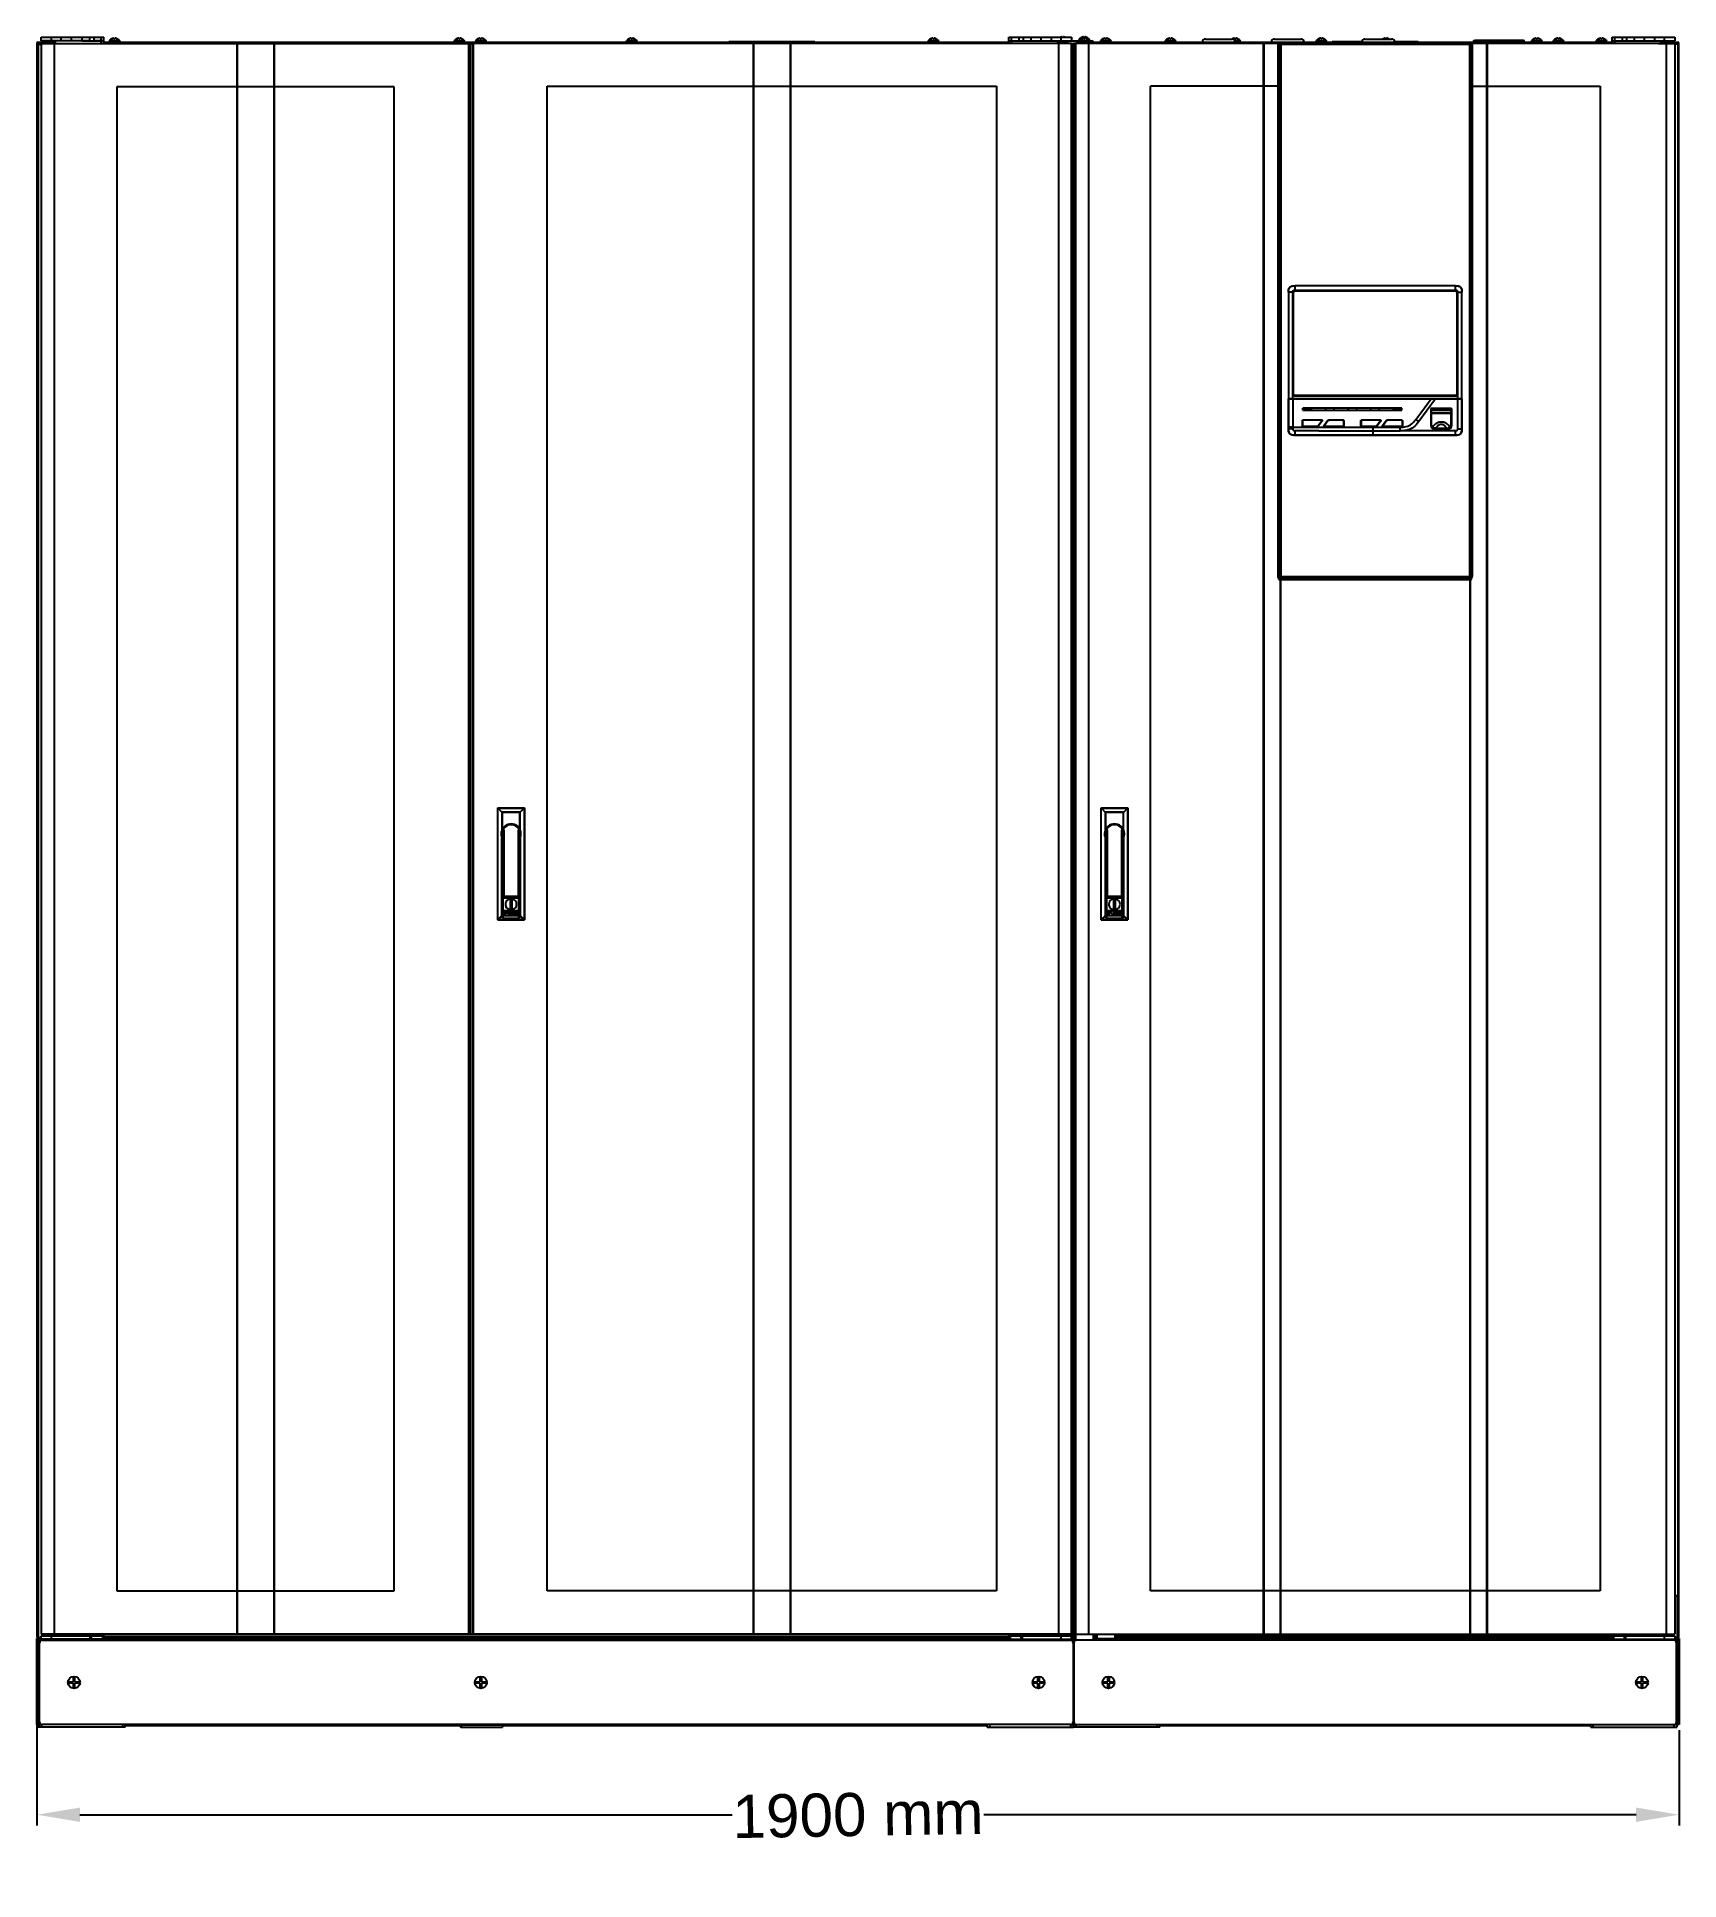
# Model space of a CAD drawing. Header units: millimetres. Extents: x 0 to 191, y -18 to 196.
import ezdxf

# ---------------------------------------------------------------- set-up
doc = ezdxf.new("R2010")
doc.units = ezdxf.units.MM
for name, color, linetype in [('2401-00329-M6-16TMHO_0', 7, 'Continuous'), ('2401-00460-M6-12PSTTHC_0', 7, 'Continuous'), ('4203-78022_0', 7, 'Continuous'), ('4204-00441-MS731-1_0', 7, 'Continuous'), ('4208-01638_A_0', 7, 'Continuous'), ('4208-01643_A_0', 7, 'Continuous'), ('4209-00025-D30_0', 7, 'Continuous'), ('4209-00027-YK_0', 7, 'Continuous'), ('4212-06592_0', 7, 'Continuous'), ('4212-06603_1_0', 7, 'Continuous'), ('4212-06603_1_MIR_0', 7, 'Continuous'), ('4212-06603_2_0', 7, 'Continuous'), ('4212-06603_2_MIR_0', 7, 'Continuous'), ('4212-06607_0', 7, 'Continuous'), ('4212-06610_0', 7, 'Continuous'), ('4212-06611_0', 7, 'Continuous'), ('4212-06613_1_0', 7, 'Continuous'), ('4212-06613_1_MIR_0', 7, 'Continuous'), ('4212-06613_2_0', 7, 'Continuous'), ('4212-06613_2_MIR_0', 7, 'Continuous'), ('4212-06613_3_0', 7, 'Continuous'), ('4212-06615_1_0', 7, 'Continuous'), ('4212-06615_1_MIR_0', 7, 'Continuous'), ('4212-12591_0', 7, 'Continuous'), ('4212-12594_0', 7, 'Continuous'), ('4212-12596_0', 7, 'Continuous'), ('4212-12605_0', 7, 'Continuous'), ('4212-12609_0', 7, 'Continuous'), ('4212-12610_0', 7, 'Continuous'), ('4212-12611_0', 7, 'Continuous'), ('4212-12613_0', 7, 'Continuous'), ('4212-12613_1_0', 7, 'Continuous'), ('4212-12614_0', 7, 'Continuous'), ('4212-12617_0', 7, 'Continuous'), ('4212-12621_0', 7, 'Continuous'), ('4212-12651_0', 7, 'Continuous'), ('4212-12656_0', 7, 'Continuous'), ('4212-12660_1_0', 7, 'Continuous'), ('4212-12662_0', 7, 'Continuous'), ('4212-14559_1_0', 7, 'Continuous'), ('4212-21438_0', 7, 'Continuous'), ('4403-04670_0', 7, 'Continuous'), ('ANJIAN_A_0', 7, 'Continuous'), ('BIANZIDAI_0', 7, 'Continuous'), ('DAOGUANGZHU_A_0', 7, 'Continuous'), ('EPO-ANJIAN_A_0', 7, 'Continuous'), ('EPO_A_0', 7, 'Continuous'), ('ZHUANGSHIMIANBAN_A_0', 7, 'Continuous')]:
    doc.layers.add(name, color=color, linetype=linetype)
doc.styles.get("Standard").update_dxf_attribs({"font": 'arial.ttf'})
doc.dimstyles.new('ISO-25', dxfattribs={"dimtxt": 2.5, "dimasz": 2.5, "dimexe": 1.25, "dimexo": 0.625, "dimtad": 1, "dimtxsty": 'Standard', "dimcen": -2.5, "dimadec": 0, "dimazin": 0, "dimtfac": 1, "dimtmove": 0, "dimatfit": 3, "dimfxl": 1, "dimarcsym": 0})

msp = doc.modelspace()

# ---------------------------------------------------------------- blocks, each defined once
blk = doc.blocks.new('*D19')
at = {"color": 0, "lineweight": -2, "transparency": 16777216}
for p, q in [((0, -0.62), (0, -11.4)), ((190.52, -0.33), (190.52, -11.4)), ((5, -10.15), (80.68, -10.15)), ((185.52, -10.15), (109.84, -10.15))]:
    blk.add_line(p, q, dxfattribs=at)
at = {"color": 0, "transparency": 16777216}
for points in [[(5, -9.32), (5, -10.98), (0, -10.15)], [(185.52, -9.32), (185.52, -10.98), (190.52, -10.15)]]:
    blk.add_solid(points, dxfattribs=at)
at = {"layer": 'Defpoints', "color": 0, "transparency": 16777216}
for p in [(0, 0), (190.52, 0.3), (190.52, -10.15)]:
    blk.add_point(p, dxfattribs=at)
at = {"color": 0, "transparency": 16777216, "insert": (95.26, -10.15), "char_height": 5, "attachment_point": 5, "rotation": 1}
blk.add_mtext('1900 mm', dxfattribs=at)

# ---------------------------------------------------------------- dimensions: what is measured, and where the dimension line sits
at = {"color": 7}
dim = msp.add_linear_dim(base=(190.52, -10.15), p1=(0, 0), p2=(190.52, 0.3), text='1900 mm', dimstyle='ISO-25', override={"dimtxt": 5, "dimasz": 5}, dxfattribs=at)
dim.commit()
dim.dimension.update_dxf_attribs({"geometry": '*D19', "text_midpoint": (95.26, -10.15), "text_rotation": 1})

# ---------------------------------------------------------------- linework, layer by layer
at = {"color": 7}
for p, q in [((0, 0.3), (0, 0)), ((0.26, 0), (0, 0)), ((0, 0), (0, -10.15))]:
    msp.add_line(p, q, dxfattribs=at)
at = {"layer": '2401-00329-M6-16TMHO_0', "color": 7, "linetype": 'Continuous'}
for p, q in [((3.71, 5.125), (3.71, 5.275)), ((3.71, 5.275), (4.235, 5.275)), ((4.235, 5.125), (3.71, 5.125)), ((4.235, 5.275), (4.235, 5.8)), ((4.235, 5.8), (4.385, 5.8)), ((4.235, 4.6), (4.235, 5.125)), ((4.385, 4.6), (4.235, 4.6)), ((4.385, 5.8), (4.385, 5.275)), ((4.385, 5.275), (4.91, 5.275)), ((4.385, 5.125), (4.385, 4.6)), ((4.91, 5.125), (4.385, 5.125)), ((4.91, 5.275), (4.91, 5.125)), ((50.91, 5.275), (51.435, 5.275)), ((50.91, 5.125), (50.91, 5.275)), ((51.435, 5.125), (50.91, 5.125)), ((51.435, 5.8), (51.585, 5.8)), ((51.435, 5.275), (51.435, 5.8)), ((51.435, 4.6), (51.435, 5.125)), ((51.585, 4.6), (51.435, 4.6)), ((51.585, 5.8), (51.585, 5.275)), ((51.585, 5.275), (52.11, 5.275)), ((52.11, 5.125), (51.585, 5.125)), ((51.585, 5.125), (51.585, 4.6)), ((52.11, 5.275), (52.11, 5.125)), ((115.61, 5.275), (116.135, 5.275)), ((115.61, 5.125), (115.61, 5.275)), ((116.135, 5.125), (115.61, 5.125)), ((116.135, 5.8), (116.285, 5.8)), ((116.135, 5.275), (116.135, 5.8)), ((116.135, 4.6), (116.135, 5.125)), ((116.285, 4.6), (116.135, 4.6)), ((116.285, 5.8), (116.285, 5.275)), ((116.285, 5.275), (116.81, 5.275)), ((116.81, 5.125), (116.285, 5.125)), ((116.285, 5.125), (116.285, 4.6)), ((116.81, 5.275), (116.81, 5.125)), ((123.71, 5.275), (124.235, 5.275)), ((123.71, 5.125), (123.71, 5.275)), ((124.235, 5.125), (123.71, 5.125)), ((124.235, 5.8), (124.385, 5.8)), ((124.235, 5.275), (124.235, 5.8)), ((124.235, 4.6), (124.235, 5.125)), ((124.385, 4.6), (124.235, 4.6)), ((124.385, 5.8), (124.385, 5.275)), ((124.385, 5.275), (124.91, 5.275)), ((124.91, 5.125), (124.385, 5.125)), ((124.385, 5.125), (124.385, 4.6)), ((124.91, 5.275), (124.91, 5.125)), ((185.61, 5.275), (186.135, 5.275)), ((185.61, 5.125), (185.61, 5.275)), ((186.135, 5.125), (185.61, 5.125)), ((186.135, 5.8), (186.285, 5.8)), ((186.135, 5.275), (186.135, 5.8)), ((186.135, 4.6), (186.135, 5.125)), ((186.285, 4.6), (186.135, 4.6)), ((186.285, 5.8), (186.285, 5.275)), ((186.285, 5.275), (186.81, 5.275)), ((186.81, 5.125), (186.285, 5.125)), ((186.285, 5.125), (186.285, 4.6)), ((186.81, 5.275), (186.81, 5.125))]:
    msp.add_line(p, q, dxfattribs=at)
for centre in [(4.31, 5.2), (51.51, 5.2), (116.21, 5.2), (124.31, 5.2), (186.21, 5.2)]:
    msp.add_circle(centre, 0.7, dxfattribs=at)
at = {"layer": '2401-00460-M6-12PSTTHC_0', "color": 7, "linetype": 'Continuous'}
for p, q in [((0.91, 195.45), (0.91, 195.6)), ((8.41, 195.45), (8.41, 195.61)), ((9.61, 195.61), (8.41, 195.61)), ((8.685, 195.822), (8.685, 195.826)), ((8.685, 195.822), (8.687, 195.823)), ((8.847, 195.888), (8.828, 195.882)), ((8.862, 195.892), (8.845, 195.887)), ((8.876, 195.895), (8.861, 195.891)), ((8.891, 195.898), (8.875, 195.895)), ((8.905, 195.9), (8.89, 195.897)), ((8.905, 195.9), (8.92, 195.902)), ((8.935, 195.904), (8.92, 195.902)), ((8.935, 195.822), (8.935, 195.904)), ((9.085, 195.904), (9.085, 195.822)), ((9.1, 195.902), (9.085, 195.904)), ((9.115, 195.9), (9.1, 195.902)), ((9.13, 195.897), (9.115, 195.9)), ((9.145, 195.895), (9.129, 195.898)), ((9.159, 195.891), (9.144, 195.895)), ((9.175, 195.887), (9.158, 195.892)), ((9.333, 195.823), (9.335, 195.822)), ((9.335, 195.826), (9.335, 195.822)), ((9.61, 195.45), (9.61, 195.61)), ((48.41, 195.45), (48.41, 195.61)), ((49.61, 195.61), (48.41, 195.61)), ((48.685, 195.822), (48.685, 195.826)), ((48.685, 195.822), (48.687, 195.823)), ((48.847, 195.888), (48.828, 195.882)), ((48.862, 195.892), (48.845, 195.887)), ((48.876, 195.895), (48.861, 195.891)), ((48.891, 195.898), (48.875, 195.895)), ((48.905, 195.9), (48.89, 195.897)), ((48.905, 195.9), (48.92, 195.902)), ((48.935, 195.904), (48.92, 195.902)), ((48.935, 195.822), (48.935, 195.904)), ((49.085, 195.904), (49.085, 195.822)), ((49.1, 195.902), (49.085, 195.904)), ((49.115, 195.9), (49.1, 195.902)), ((49.13, 195.897), (49.115, 195.9)), ((49.145, 195.895), (49.129, 195.898)), ((49.159, 195.891), (49.144, 195.895)), ((49.175, 195.887), (49.158, 195.892)), ((49.333, 195.823), (49.335, 195.822)), ((49.335, 195.826), (49.335, 195.822)), ((49.61, 195.45), (49.61, 195.61)), ((50.91, 195.45), (50.91, 195.61)), ((52.11, 195.61), (50.91, 195.61)), ((51.185, 195.822), (51.185, 195.826)), ((51.185, 195.822), (51.187, 195.823)), ((51.347, 195.888), (51.328, 195.882)), ((51.362, 195.892), (51.345, 195.887)), ((51.376, 195.895), (51.361, 195.891)), ((51.391, 195.898), (51.375, 195.895)), ((51.405, 195.9), (51.39, 195.897)), ((51.405, 195.9), (51.42, 195.902)), ((51.435, 195.904), (51.42, 195.902)), ((51.435, 195.822), (51.435, 195.904)), ((51.585, 195.904), (51.585, 195.822)), ((51.6, 195.902), (51.585, 195.904)), ((51.615, 195.9), (51.6, 195.902)), ((51.63, 195.897), (51.615, 195.9)), ((51.645, 195.895), (51.629, 195.898)), ((51.659, 195.891), (51.644, 195.895)), ((51.675, 195.887), (51.658, 195.892)), ((51.833, 195.823), (51.835, 195.822)), ((51.835, 195.826), (51.835, 195.822)), ((52.11, 195.45), (52.11, 195.61)), ((68.41, 195.45), (68.41, 195.61)), ((69.61, 195.61), (68.41, 195.61)), ((68.685, 195.822), (68.685, 195.826)), ((68.685, 195.822), (68.687, 195.823)), ((68.847, 195.888), (68.828, 195.882)), ((68.862, 195.892), (68.845, 195.887)), ((68.876, 195.895), (68.861, 195.891)), ((68.891, 195.898), (68.875, 195.895)), ((68.905, 195.9), (68.89, 195.897)), ((68.905, 195.9), (68.92, 195.902)), ((68.935, 195.904), (68.92, 195.902)), ((68.935, 195.822), (68.935, 195.904)), ((69.085, 195.904), (69.085, 195.822)), ((69.1, 195.902), (69.085, 195.904)), ((69.115, 195.9), (69.1, 195.902)), ((69.13, 195.897), (69.115, 195.9)), ((69.145, 195.895), (69.129, 195.898)), ((69.159, 195.891), (69.144, 195.895)), ((69.175, 195.887), (69.158, 195.892)), ((69.333, 195.823), (69.335, 195.822)), ((69.335, 195.826), (69.335, 195.822)), ((69.61, 195.45), (69.61, 195.61)), ((103.41, 195.45), (103.41, 195.61)), ((104.61, 195.61), (103.41, 195.61)), ((103.685, 195.822), (103.685, 195.826)), ((103.685, 195.822), (103.687, 195.823)), ((103.847, 195.888), (103.828, 195.882)), ((103.862, 195.892), (103.845, 195.887)), ((103.876, 195.895), (103.861, 195.891)), ((103.891, 195.898), (103.875, 195.895)), ((103.905, 195.9), (103.89, 195.897)), ((103.905, 195.9), (103.92, 195.902)), ((103.935, 195.904), (103.92, 195.902)), ((103.935, 195.822), (103.935, 195.904)), ((104.085, 195.904), (104.085, 195.822)), ((104.1, 195.902), (104.085, 195.904)), ((104.115, 195.9), (104.1, 195.902)), ((104.13, 195.897), (104.115, 195.9)), ((104.145, 195.895), (104.129, 195.898)), ((104.159, 195.891), (104.144, 195.895)), ((104.175, 195.887), (104.158, 195.892)), ((104.333, 195.823), (104.335, 195.822)), ((104.335, 195.826), (104.335, 195.822)), ((104.61, 195.45), (104.61, 195.61)), ((118.847, 196.038), (118.828, 196.032)), ((118.862, 196.042), (118.845, 196.037)), ((118.876, 196.045), (118.861, 196.041)), ((118.891, 196.048), (118.875, 196.045)), ((118.905, 196.05), (118.89, 196.047)), ((118.905, 196.05), (118.92, 196.052)), ((118.935, 196.054), (118.92, 196.052)), ((118.935, 196), (118.935, 196.054)), ((119.085, 196.054), (119.085, 196)), ((119.1, 196.052), (119.085, 196.054)), ((119.115, 196.05), (119.1, 196.052)), ((119.13, 196.047), (119.115, 196.05)), ((119.145, 196.045), (119.129, 196.048)), ((119.159, 196.041), (119.144, 196.045)), ((119.175, 196.037), (119.158, 196.042)), ((119.61, 195.45), (119.61, 195.6)), ((120.91, 195.61), (120.91, 195.76)), ((121.082, 195.76), (120.91, 195.76)), ((120.91, 195.45), (120.91, 195.61)), ((122.11, 195.61), (120.91, 195.61)), ((121.185, 195.972), (121.185, 195.976)), ((121.185, 195.972), (121.187, 195.973)), ((121.185, 195.822), (121.185, 195.826)), ((121.185, 195.822), (121.187, 195.823)), ((121.347, 196.038), (121.328, 196.032)), ((121.347, 195.888), (121.328, 195.882)), ((121.362, 196.042), (121.345, 196.037)), ((121.362, 195.892), (121.345, 195.887)), ((121.376, 196.045), (121.361, 196.041)), ((121.376, 195.895), (121.361, 195.891)), ((121.391, 196.048), (121.375, 196.045)), ((121.391, 195.898), (121.375, 195.895)), ((121.405, 196.05), (121.39, 196.047)), ((121.405, 195.9), (121.39, 195.897)), ((121.405, 196.05), (121.42, 196.052)), ((121.405, 195.9), (121.42, 195.902)), ((121.435, 196.054), (121.42, 196.052)), ((121.435, 195.904), (121.42, 195.902)), ((121.435, 195.972), (121.435, 196.054)), ((121.435, 195.822), (121.435, 195.904)), ((121.585, 196.054), (121.585, 195.972)), ((121.6, 196.052), (121.585, 196.054)), ((121.585, 195.904), (121.585, 195.822)), ((121.6, 195.902), (121.585, 195.904)), ((121.615, 196.05), (121.6, 196.052)), ((121.615, 195.9), (121.6, 195.902)), ((121.63, 196.047), (121.615, 196.05)), ((121.63, 195.897), (121.615, 195.9)), ((121.645, 196.045), (121.629, 196.048)), ((121.645, 195.895), (121.629, 195.898)), ((121.659, 196.041), (121.644, 196.045)), ((121.659, 195.891), (121.644, 195.895)), ((121.675, 196.037), (121.658, 196.042)), ((121.675, 195.887), (121.658, 195.892)), ((121.833, 195.973), (121.835, 195.972)), ((121.833, 195.823), (121.835, 195.822)), ((121.835, 195.976), (121.835, 195.972)), ((121.835, 195.826), (121.835, 195.822)), ((122.11, 195.76), (121.938, 195.76)), ((122.11, 195.61), (122.11, 195.76)), ((122.11, 195.45), (122.11, 195.61)), ((123.41, 195.45), (123.41, 195.61)), ((124.61, 195.61), (123.41, 195.61)), ((123.685, 195.822), (123.685, 195.826)), ((123.685, 195.822), (123.687, 195.823)), ((123.847, 195.888), (123.828, 195.882)), ((123.862, 195.892), (123.845, 195.887)), ((123.876, 195.895), (123.861, 195.891)), ((123.891, 195.898), (123.875, 195.895)), ((123.905, 195.9), (123.89, 195.897)), ((123.905, 195.9), (123.92, 195.902)), ((123.935, 195.904), (123.92, 195.902)), ((123.935, 195.822), (123.935, 195.904)), ((124.085, 195.904), (124.085, 195.822)), ((124.1, 195.902), (124.085, 195.904)), ((124.115, 195.9), (124.1, 195.902)), ((124.13, 195.897), (124.115, 195.9)), ((124.145, 195.895), (124.129, 195.898)), ((124.159, 195.891), (124.144, 195.895)), ((124.175, 195.887), (124.158, 195.892)), ((124.333, 195.823), (124.335, 195.822)), ((124.335, 195.826), (124.335, 195.822)), ((124.61, 195.45), (124.61, 195.61)), ((130.91, 195.45), (130.91, 195.61)), ((132.11, 195.61), (130.91, 195.61)), ((131.185, 195.822), (131.185, 195.826)), ((131.185, 195.822), (131.187, 195.823)), ((131.347, 195.888), (131.328, 195.882)), ((131.362, 195.892), (131.345, 195.887)), ((131.376, 195.895), (131.361, 195.891)), ((131.391, 195.898), (131.375, 195.895)), ((131.405, 195.9), (131.39, 195.897)), ((131.405, 195.9), (131.42, 195.902)), ((131.435, 195.904), (131.42, 195.902)), ((131.435, 195.822), (131.435, 195.904)), ((131.585, 195.904), (131.585, 195.822)), ((131.6, 195.902), (131.585, 195.904)), ((131.615, 195.9), (131.6, 195.902)), ((131.63, 195.897), (131.615, 195.9)), ((131.645, 195.895), (131.629, 195.898)), ((131.659, 195.891), (131.644, 195.895)), ((131.675, 195.887), (131.658, 195.892)), ((131.833, 195.823), (131.835, 195.822)), ((131.835, 195.826), (131.835, 195.822)), ((132.11, 195.45), (132.11, 195.61)), ((138.659, 195.812), (138.641, 195.8)), ((138.685, 195.826), (138.659, 195.812)), ((138.685, 195.822), (138.685, 195.826)), ((138.685, 195.822), (138.687, 195.823)), ((138.847, 195.888), (138.828, 195.882)), ((138.862, 195.892), (138.845, 195.887)), ((138.876, 195.895), (138.861, 195.891)), ((138.891, 195.898), (138.875, 195.895)), ((138.905, 195.9), (138.89, 195.897)), ((138.905, 195.9), (138.92, 195.902)), ((138.935, 195.904), (138.92, 195.902)), ((138.935, 195.822), (138.935, 195.904)), ((139.61, 195.61), (138.969, 195.61)), ((139.085, 195.904), (139.085, 195.822)), ((139.1, 195.902), (139.085, 195.904)), ((139.115, 195.9), (139.1, 195.902)), ((139.13, 195.897), (139.115, 195.9)), ((139.145, 195.895), (139.129, 195.898)), ((139.159, 195.891), (139.144, 195.895)), ((139.175, 195.887), (139.158, 195.892)), ((139.333, 195.823), (139.335, 195.822)), ((139.335, 195.826), (139.335, 195.822)), ((139.61, 195.45), (139.61, 195.61)), ((148.41, 195.45), (148.41, 195.61)), ((149.61, 195.61), (148.41, 195.61)), ((148.685, 195.822), (148.685, 195.826)), ((148.685, 195.822), (148.687, 195.823)), ((148.847, 195.888), (148.828, 195.882)), ((148.862, 195.892), (148.845, 195.887)), ((148.876, 195.895), (148.861, 195.891)), ((148.891, 195.898), (148.875, 195.895)), ((148.905, 195.9), (148.89, 195.897)), ((148.905, 195.9), (148.92, 195.902)), ((148.935, 195.904), (148.92, 195.902)), ((148.935, 195.822), (148.935, 195.904)), ((149.085, 195.904), (149.085, 195.822)), ((149.1, 195.902), (149.085, 195.904)), ((149.115, 195.9), (149.1, 195.902)), ((149.13, 195.897), (149.115, 195.9)), ((149.145, 195.895), (149.129, 195.898)), ((149.159, 195.891), (149.144, 195.895)), ((149.175, 195.887), (149.158, 195.892)), ((149.333, 195.823), (149.335, 195.822)), ((149.335, 195.826), (149.335, 195.822)), ((149.61, 195.45), (149.61, 195.61)), ((156.185, 195.822), (156.185, 195.826)), ((156.185, 195.822), (156.187, 195.823)), ((156.347, 195.888), (156.328, 195.882)), ((156.362, 195.892), (156.345, 195.887)), ((156.376, 195.895), (156.361, 195.891)), ((156.391, 195.898), (156.375, 195.895)), ((156.405, 195.9), (156.39, 195.897)), ((156.405, 195.9), (156.42, 195.902)), ((156.435, 195.904), (156.42, 195.902)), ((156.435, 195.822), (156.435, 195.904)), ((156.585, 195.904), (156.585, 195.822)), ((156.6, 195.902), (156.585, 195.904)), ((156.615, 195.9), (156.6, 195.902)), ((156.63, 195.897), (156.615, 195.9)), ((156.645, 195.895), (156.629, 195.898)), ((156.659, 195.891), (156.644, 195.895)), ((156.675, 195.887), (156.658, 195.892)), ((156.833, 195.823), (156.835, 195.822)), ((156.835, 195.826), (156.835, 195.822)), ((173.41, 195.45), (173.41, 195.61)), ((174.61, 195.61), (173.41, 195.61)), ((173.685, 195.822), (173.685, 195.826)), ((173.685, 195.822), (173.687, 195.823)), ((173.847, 195.888), (173.828, 195.882)), ((173.862, 195.892), (173.845, 195.887)), ((173.876, 195.895), (173.861, 195.891)), ((173.891, 195.898), (173.875, 195.895)), ((173.905, 195.9), (173.89, 195.897)), ((173.905, 195.9), (173.92, 195.902)), ((173.935, 195.904), (173.92, 195.902)), ((173.935, 195.822), (173.935, 195.904)), ((174.085, 195.904), (174.085, 195.822)), ((174.1, 195.902), (174.085, 195.904)), ((174.115, 195.9), (174.1, 195.902)), ((174.13, 195.897), (174.115, 195.9)), ((174.145, 195.895), (174.129, 195.898)), ((174.159, 195.891), (174.144, 195.895)), ((174.175, 195.887), (174.158, 195.892)), ((174.333, 195.823), (174.335, 195.822)), ((174.335, 195.826), (174.335, 195.822)), ((174.61, 195.45), (174.61, 195.61)), ((175.91, 195.45), (175.91, 195.61)), ((177.11, 195.61), (175.91, 195.61)), ((176.185, 195.822), (176.185, 195.826)), ((176.185, 195.822), (176.187, 195.823)), ((176.347, 195.888), (176.328, 195.882)), ((176.362, 195.892), (176.345, 195.887)), ((176.376, 195.895), (176.361, 195.891)), ((176.391, 195.898), (176.375, 195.895)), ((176.405, 195.9), (176.39, 195.897)), ((176.405, 195.9), (176.42, 195.902)), ((176.435, 195.904), (176.42, 195.902)), ((176.435, 195.822), (176.435, 195.904)), ((176.585, 195.904), (176.585, 195.822)), ((176.6, 195.902), (176.585, 195.904)), ((176.615, 195.9), (176.6, 195.902)), ((176.63, 195.897), (176.615, 195.9)), ((176.645, 195.895), (176.629, 195.898)), ((176.659, 195.891), (176.644, 195.895)), ((176.675, 195.887), (176.658, 195.892)), ((176.833, 195.823), (176.835, 195.822)), ((176.835, 195.826), (176.835, 195.822)), ((177.11, 195.45), (177.11, 195.61)), ((180.91, 195.45), (180.91, 195.61)), ((182.11, 195.61), (180.91, 195.61)), ((181.185, 195.822), (181.185, 195.826)), ((181.185, 195.822), (181.187, 195.823)), ((181.347, 195.888), (181.328, 195.882)), ((181.362, 195.892), (181.345, 195.887)), ((181.376, 195.895), (181.361, 195.891)), ((181.391, 195.898), (181.375, 195.895)), ((181.405, 195.9), (181.39, 195.897)), ((181.405, 195.9), (181.42, 195.902)), ((181.435, 195.904), (181.42, 195.902)), ((181.435, 195.822), (181.435, 195.904)), ((181.585, 195.904), (181.585, 195.822)), ((181.6, 195.902), (181.585, 195.904)), ((181.615, 195.9), (181.6, 195.902)), ((181.63, 195.897), (181.615, 195.9)), ((181.645, 195.895), (181.629, 195.898)), ((181.659, 195.891), (181.644, 195.895)), ((181.675, 195.887), (181.658, 195.892)), ((181.833, 195.823), (181.835, 195.822)), ((181.835, 195.826), (181.835, 195.822)), ((182.11, 195.45), (182.11, 195.61)), ((189.61, 195.45), (189.61, 195.6)), ((63.41, 10.18), (63.41, 10.1)), ((64.61, 10.18), (64.61, 10.1)), ((105.91, 10.18), (105.91, 10.1)), ((107.11, 10.18), (107.11, 10.1)), ((111.21, 10.1), (111.21, 10.3)), ((111.81, 10.1), (111.81, 10.3)), ((133.41, 10.18), (133.41, 10.1)), ((134.61, 10.18), (134.61, 10.1)), ((175.91, 10.18), (175.91, 10.1)), ((177.11, 10.18), (177.11, 10.1))]:
    msp.add_line(p, q, dxfattribs=at)
for points in [[(8.685, 195.826), (8.659, 195.812), (8.598, 195.772), (8.535, 195.725), (8.473, 195.671), (8.41, 195.61)], [(8.727, 195.843), (8.706, 195.833), (8.685, 195.822)], [(8.711, 195.835), (8.715, 195.837), (8.741, 195.85), (8.765, 195.86), (8.788, 195.869), (8.809, 195.876), (8.828, 195.882)], [(8.831, 195.883), (8.813, 195.878), (8.794, 195.871), (8.772, 195.863), (8.75, 195.854), (8.727, 195.843)], [(9.01, 195.826), (8.985, 195.826), (8.96, 195.824), (8.935, 195.822)], [(9.085, 195.822), (9.06, 195.824), (9.035, 195.826), (9.01, 195.826)], [(9.335, 195.822), (9.305, 195.837), (9.279, 195.85), (9.255, 195.86), (9.232, 195.869), (9.211, 195.876), (9.192, 195.882), (9.173, 195.888)], [(9.189, 195.883), (9.207, 195.878), (9.226, 195.871), (9.248, 195.863), (9.27, 195.854), (9.293, 195.843), (9.309, 195.835)], [(9.335, 195.826), (9.361, 195.812), (9.422, 195.772), (9.485, 195.725), (9.547, 195.671), (9.61, 195.61)], [(48.685, 195.826), (48.659, 195.812), (48.598, 195.772), (48.535, 195.725), (48.473, 195.671), (48.41, 195.61)], [(48.727, 195.843), (48.706, 195.833), (48.685, 195.822)], [(48.711, 195.835), (48.715, 195.837), (48.741, 195.85), (48.765, 195.86), (48.788, 195.869), (48.809, 195.876), (48.828, 195.882)], [(48.831, 195.883), (48.813, 195.878), (48.794, 195.871), (48.772, 195.863), (48.75, 195.854), (48.727, 195.843)], [(49.01, 195.826), (48.985, 195.826), (48.96, 195.824), (48.935, 195.822)], [(49.085, 195.822), (49.06, 195.824), (49.035, 195.826), (49.01, 195.826)], [(49.335, 195.822), (49.305, 195.837), (49.279, 195.85), (49.255, 195.86), (49.232, 195.869), (49.211, 195.876), (49.192, 195.882), (49.173, 195.888)], [(49.189, 195.883), (49.207, 195.878), (49.226, 195.871), (49.248, 195.863), (49.27, 195.854), (49.293, 195.843), (49.309, 195.835)], [(49.335, 195.826), (49.361, 195.812), (49.422, 195.772), (49.485, 195.725), (49.547, 195.671), (49.61, 195.61)], [(51.185, 195.826), (51.159, 195.812), (51.098, 195.772), (51.035, 195.725), (50.973, 195.671), (50.91, 195.61)], [(51.227, 195.843), (51.206, 195.833), (51.185, 195.822)], [(51.211, 195.835), (51.215, 195.837), (51.241, 195.85), (51.265, 195.86), (51.288, 195.869), (51.309, 195.876), (51.328, 195.882)], [(51.331, 195.883), (51.313, 195.878), (51.294, 195.871), (51.272, 195.863), (51.25, 195.854), (51.227, 195.843)], [(51.51, 195.826), (51.485, 195.826), (51.46, 195.824), (51.435, 195.822)], [(51.585, 195.822), (51.56, 195.824), (51.535, 195.826), (51.51, 195.826)], [(51.835, 195.822), (51.805, 195.837), (51.779, 195.85), (51.755, 195.86), (51.732, 195.869), (51.711, 195.876), (51.692, 195.882), (51.673, 195.888)], [(51.689, 195.883), (51.707, 195.878), (51.726, 195.871), (51.748, 195.863), (51.77, 195.854), (51.793, 195.843), (51.809, 195.835)], [(51.835, 195.826), (51.861, 195.812), (51.922, 195.772), (51.985, 195.725), (52.047, 195.671), (52.11, 195.61)], [(68.685, 195.826), (68.659, 195.812), (68.598, 195.772), (68.535, 195.725), (68.473, 195.671), (68.41, 195.61)], [(68.727, 195.843), (68.706, 195.833), (68.685, 195.822)], [(68.711, 195.835), (68.715, 195.837), (68.741, 195.85), (68.765, 195.86), (68.788, 195.869), (68.809, 195.876), (68.828, 195.882)], [(68.831, 195.883), (68.813, 195.878), (68.794, 195.871), (68.772, 195.863), (68.75, 195.854), (68.727, 195.843)], [(69.01, 195.826), (68.985, 195.826), (68.96, 195.824), (68.935, 195.822)], [(69.085, 195.822), (69.06, 195.824), (69.035, 195.826), (69.01, 195.826)], [(69.335, 195.822), (69.305, 195.837), (69.279, 195.85), (69.255, 195.86), (69.232, 195.869), (69.211, 195.876), (69.192, 195.882), (69.173, 195.888)], [(69.189, 195.883), (69.207, 195.878), (69.226, 195.871), (69.248, 195.863), (69.27, 195.854), (69.293, 195.843), (69.309, 195.835)], [(69.335, 195.826), (69.361, 195.812), (69.422, 195.772), (69.485, 195.725), (69.547, 195.671), (69.61, 195.61)], [(103.685, 195.826), (103.659, 195.812), (103.598, 195.772), (103.535, 195.725), (103.473, 195.671), (103.41, 195.61)], [(103.727, 195.843), (103.706, 195.833), (103.685, 195.822)], [(103.711, 195.835), (103.715, 195.837), (103.741, 195.85), (103.765, 195.86), (103.788, 195.869), (103.809, 195.876), (103.828, 195.882)], [(103.831, 195.883), (103.813, 195.878), (103.794, 195.871), (103.772, 195.863), (103.75, 195.854), (103.727, 195.843)], [(104.01, 195.826), (103.985, 195.826), (103.96, 195.824), (103.935, 195.822)], [(104.085, 195.822), (104.06, 195.824), (104.035, 195.826), (104.01, 195.826)], [(104.335, 195.822), (104.305, 195.837), (104.279, 195.85), (104.255, 195.86), (104.232, 195.869), (104.211, 195.876), (104.192, 195.882), (104.173, 195.888)], [(104.189, 195.883), (104.207, 195.878), (104.226, 195.871), (104.248, 195.863), (104.27, 195.854), (104.293, 195.843), (104.309, 195.835)], [(104.335, 195.826), (104.361, 195.812), (104.422, 195.772), (104.485, 195.725), (104.547, 195.671), (104.61, 195.61)], [(118.741, 196), (118.765, 196.01), (118.788, 196.019), (118.809, 196.026), (118.828, 196.032)], [(118.831, 196.033), (118.813, 196.028), (118.794, 196.021), (118.772, 196.013), (118.75, 196.004), (118.742, 196)], [(119.279, 196), (119.255, 196.01), (119.232, 196.019), (119.211, 196.026), (119.192, 196.032), (119.173, 196.038)], [(119.189, 196.033), (119.207, 196.028), (119.226, 196.021), (119.248, 196.013), (119.27, 196.004), (119.278, 196)], [(121.185, 195.976), (121.159, 195.962), (121.098, 195.922), (121.035, 195.875), (120.973, 195.821), (120.91, 195.76)], [(121.185, 195.826), (121.159, 195.812), (121.098, 195.772), (121.035, 195.725), (120.973, 195.671), (120.91, 195.61)], [(121.227, 195.993), (121.206, 195.983), (121.185, 195.972)], [(121.227, 195.843), (121.206, 195.833), (121.185, 195.822)], [(121.211, 195.985), (121.215, 195.987), (121.241, 196), (121.265, 196.01), (121.288, 196.019), (121.309, 196.026), (121.328, 196.032)], [(121.211, 195.835), (121.215, 195.837), (121.241, 195.85), (121.265, 195.86), (121.288, 195.869), (121.309, 195.876), (121.328, 195.882)], [(121.331, 196.033), (121.313, 196.028), (121.294, 196.021), (121.272, 196.013), (121.25, 196.004), (121.227, 195.993)], [(121.331, 195.883), (121.313, 195.878), (121.294, 195.871), (121.272, 195.863), (121.25, 195.854), (121.227, 195.843)], [(121.51, 195.976), (121.485, 195.976), (121.46, 195.974), (121.435, 195.972)], [(121.51, 195.826), (121.485, 195.826), (121.46, 195.824), (121.435, 195.822)], [(121.585, 195.972), (121.56, 195.974), (121.535, 195.976), (121.51, 195.976)], [(121.585, 195.822), (121.56, 195.824), (121.535, 195.826), (121.51, 195.826)], [(121.835, 195.972), (121.805, 195.987), (121.779, 196), (121.755, 196.01), (121.732, 196.019), (121.711, 196.026), (121.692, 196.032), (121.673, 196.038)], [(121.835, 195.822), (121.805, 195.837), (121.779, 195.85), (121.755, 195.86), (121.732, 195.869), (121.711, 195.876), (121.692, 195.882), (121.673, 195.888)], [(121.689, 196.033), (121.707, 196.028), (121.726, 196.021), (121.748, 196.013), (121.77, 196.004), (121.793, 195.993), (121.809, 195.985)], [(121.689, 195.883), (121.707, 195.878), (121.726, 195.871), (121.748, 195.863), (121.77, 195.854), (121.793, 195.843), (121.809, 195.835)], [(121.835, 195.976), (121.861, 195.962), (121.922, 195.922), (121.985, 195.875), (122.047, 195.821), (122.11, 195.76)], [(121.835, 195.826), (121.861, 195.812), (121.922, 195.772), (121.985, 195.725), (122.047, 195.671), (122.11, 195.61)], [(123.685, 195.826), (123.659, 195.812), (123.598, 195.772), (123.535, 195.725), (123.473, 195.671), (123.41, 195.61)], [(123.727, 195.843), (123.706, 195.833), (123.685, 195.822)], [(123.711, 195.835), (123.715, 195.837), (123.741, 195.85), (123.765, 195.86), (123.788, 195.869), (123.809, 195.876), (123.828, 195.882)], [(123.831, 195.883), (123.813, 195.878), (123.794, 195.871), (123.772, 195.863), (123.75, 195.854), (123.727, 195.843)], [(124.01, 195.826), (123.985, 195.826), (123.96, 195.824), (123.935, 195.822)], [(124.085, 195.822), (124.06, 195.824), (124.035, 195.826), (124.01, 195.826)], [(124.335, 195.822), (124.305, 195.837), (124.279, 195.85), (124.255, 195.86), (124.232, 195.869), (124.211, 195.876), (124.192, 195.882), (124.173, 195.888)], [(124.189, 195.883), (124.207, 195.878), (124.226, 195.871), (124.248, 195.863), (124.27, 195.854), (124.293, 195.843), (124.309, 195.835)], [(124.335, 195.826), (124.361, 195.812), (124.422, 195.772), (124.485, 195.725), (124.547, 195.671), (124.61, 195.61)], [(131.185, 195.826), (131.159, 195.812), (131.098, 195.772), (131.035, 195.725), (130.973, 195.671), (130.91, 195.61)], [(131.227, 195.843), (131.206, 195.833), (131.185, 195.822)], [(131.211, 195.835), (131.215, 195.837), (131.241, 195.85), (131.265, 195.86), (131.288, 195.869), (131.309, 195.876), (131.328, 195.882)], [(131.331, 195.883), (131.313, 195.878), (131.294, 195.871), (131.272, 195.863), (131.25, 195.854), (131.227, 195.843)], [(131.51, 195.826), (131.485, 195.826), (131.46, 195.824), (131.435, 195.822)], [(131.585, 195.822), (131.56, 195.824), (131.535, 195.826), (131.51, 195.826)], [(131.835, 195.822), (131.805, 195.837), (131.779, 195.85), (131.755, 195.86), (131.732, 195.869), (131.711, 195.876), (131.692, 195.882), (131.673, 195.888)], [(131.689, 195.883), (131.707, 195.878), (131.726, 195.871), (131.748, 195.863), (131.77, 195.854), (131.793, 195.843), (131.809, 195.835)], [(131.835, 195.826), (131.861, 195.812), (131.922, 195.772), (131.985, 195.725), (132.047, 195.671), (132.11, 195.61)], [(138.727, 195.843), (138.706, 195.833), (138.685, 195.822)], [(138.711, 195.835), (138.715, 195.837), (138.741, 195.85), (138.765, 195.86), (138.788, 195.869), (138.809, 195.876), (138.828, 195.882)], [(138.831, 195.883), (138.813, 195.878), (138.794, 195.871), (138.772, 195.863), (138.75, 195.854), (138.727, 195.843)], [(139.01, 195.826), (138.985, 195.826), (138.96, 195.824), (138.935, 195.822)], [(139.085, 195.822), (139.06, 195.824), (139.035, 195.826), (139.01, 195.826)], [(139.335, 195.822), (139.305, 195.837), (139.279, 195.85), (139.255, 195.86), (139.232, 195.869), (139.211, 195.876), (139.192, 195.882), (139.173, 195.888)], [(139.189, 195.883), (139.207, 195.878), (139.226, 195.871), (139.248, 195.863), (139.27, 195.854), (139.293, 195.843), (139.309, 195.835)], [(139.335, 195.826), (139.361, 195.812), (139.422, 195.772), (139.485, 195.725), (139.547, 195.671), (139.61, 195.61)], [(148.685, 195.826), (148.659, 195.812), (148.598, 195.772), (148.535, 195.725), (148.473, 195.671), (148.41, 195.61)], [(148.727, 195.843), (148.706, 195.833), (148.685, 195.822)], [(148.711, 195.835), (148.715, 195.837), (148.741, 195.85), (148.765, 195.86), (148.788, 195.869), (148.809, 195.876), (148.828, 195.882)], [(148.831, 195.883), (148.813, 195.878), (148.794, 195.871), (148.772, 195.863), (148.75, 195.854), (148.727, 195.843)], [(149.01, 195.826), (148.985, 195.826), (148.96, 195.824), (148.935, 195.822)], [(149.085, 195.822), (149.06, 195.824), (149.035, 195.826), (149.01, 195.826)], [(149.335, 195.822), (149.305, 195.837), (149.279, 195.85), (149.255, 195.86), (149.232, 195.869), (149.211, 195.876), (149.192, 195.882), (149.173, 195.888)], [(149.189, 195.883), (149.207, 195.878), (149.226, 195.871), (149.248, 195.863), (149.27, 195.854), (149.293, 195.843), (149.309, 195.835)], [(149.335, 195.826), (149.361, 195.812), (149.422, 195.772), (149.485, 195.725), (149.547, 195.671), (149.61, 195.61)], [(156.185, 195.826), (156.159, 195.812), (156.141, 195.8)], [(156.227, 195.843), (156.206, 195.833), (156.185, 195.822)], [(156.211, 195.835), (156.215, 195.837), (156.241, 195.85), (156.265, 195.86), (156.288, 195.869), (156.309, 195.876), (156.328, 195.882)], [(156.331, 195.883), (156.313, 195.878), (156.294, 195.871), (156.272, 195.863), (156.25, 195.854), (156.227, 195.843)], [(156.51, 195.826), (156.485, 195.826), (156.46, 195.824), (156.435, 195.822)], [(156.585, 195.822), (156.56, 195.824), (156.535, 195.826), (156.51, 195.826)], [(156.835, 195.822), (156.805, 195.837), (156.779, 195.85), (156.755, 195.86), (156.732, 195.869), (156.711, 195.876), (156.692, 195.882), (156.673, 195.888)], [(156.689, 195.883), (156.707, 195.878), (156.726, 195.871), (156.748, 195.863), (156.77, 195.854), (156.793, 195.843), (156.809, 195.835)], [(156.835, 195.826), (156.861, 195.812), (156.879, 195.8)], [(173.685, 195.826), (173.659, 195.812), (173.598, 195.772), (173.535, 195.725), (173.473, 195.671), (173.41, 195.61)], [(173.727, 195.843), (173.706, 195.833), (173.685, 195.822)], [(173.711, 195.835), (173.715, 195.837), (173.741, 195.85), (173.765, 195.86), (173.788, 195.869), (173.809, 195.876), (173.828, 195.882)], [(173.831, 195.883), (173.813, 195.878), (173.794, 195.871), (173.772, 195.863), (173.75, 195.854), (173.727, 195.843)], [(174.01, 195.826), (173.985, 195.826), (173.96, 195.824), (173.935, 195.822)], [(174.085, 195.822), (174.06, 195.824), (174.035, 195.826), (174.01, 195.826)], [(174.335, 195.822), (174.305, 195.837), (174.279, 195.85), (174.255, 195.86), (174.232, 195.869), (174.211, 195.876), (174.192, 195.882), (174.173, 195.888)], [(174.189, 195.883), (174.207, 195.878), (174.226, 195.871), (174.248, 195.863), (174.27, 195.854), (174.293, 195.843), (174.309, 195.835)], [(174.335, 195.826), (174.361, 195.812), (174.422, 195.772), (174.485, 195.725), (174.547, 195.671), (174.61, 195.61)], [(176.185, 195.826), (176.159, 195.812), (176.098, 195.772), (176.035, 195.725), (175.973, 195.671), (175.91, 195.61)], [(176.227, 195.843), (176.206, 195.833), (176.185, 195.822)], [(176.211, 195.835), (176.215, 195.837), (176.241, 195.85), (176.265, 195.86), (176.288, 195.869), (176.309, 195.876), (176.328, 195.882)], [(176.331, 195.883), (176.313, 195.878), (176.294, 195.871), (176.272, 195.863), (176.25, 195.854), (176.227, 195.843)], [(176.51, 195.826), (176.485, 195.826), (176.46, 195.824), (176.435, 195.822)], [(176.585, 195.822), (176.56, 195.824), (176.535, 195.826), (176.51, 195.826)], [(176.835, 195.822), (176.805, 195.837), (176.779, 195.85), (176.755, 195.86), (176.732, 195.869), (176.711, 195.876), (176.692, 195.882), (176.673, 195.888)], [(176.689, 195.883), (176.707, 195.878), (176.726, 195.871), (176.748, 195.863), (176.77, 195.854), (176.793, 195.843), (176.809, 195.835)], [(176.835, 195.826), (176.861, 195.812), (176.922, 195.772), (176.985, 195.725), (177.047, 195.671), (177.11, 195.61)], [(181.185, 195.826), (181.159, 195.812), (181.098, 195.772), (181.035, 195.725), (180.973, 195.671), (180.91, 195.61)], [(181.227, 195.843), (181.206, 195.833), (181.185, 195.822)], [(181.211, 195.835), (181.215, 195.837), (181.241, 195.85), (181.265, 195.86), (181.288, 195.869), (181.309, 195.876), (181.328, 195.882)], [(181.331, 195.883), (181.313, 195.878), (181.294, 195.871), (181.272, 195.863), (181.25, 195.854), (181.227, 195.843)], [(181.51, 195.826), (181.485, 195.826), (181.46, 195.824), (181.435, 195.822)], [(181.585, 195.822), (181.56, 195.824), (181.535, 195.826), (181.51, 195.826)], [(181.835, 195.822), (181.805, 195.837), (181.779, 195.85), (181.755, 195.86), (181.732, 195.869), (181.711, 195.876), (181.692, 195.882), (181.673, 195.888)], [(181.689, 195.883), (181.707, 195.878), (181.726, 195.871), (181.748, 195.863), (181.77, 195.854), (181.793, 195.843), (181.809, 195.835)], [(181.835, 195.826), (181.861, 195.812), (181.922, 195.772), (181.985, 195.725), (182.047, 195.671), (182.11, 195.61)]]:
    msp.add_lwpolyline(points, dxfattribs=at)
at = {"layer": '4203-78022_0', "color": 7, "linetype": 'Continuous'}
for p, q in [((143.999, 195.3), (143.999, 195.18)), ((166.521, 195.3), (143.999, 195.3)), ((143.999, 195.18), (144.174, 195.18)), ((143.999, 133.45), (143.999, 195.15)), ((144.338, 195.15), (143.999, 195.15)), ((144.174, 195.3), (144.174, 195.18)), ((144.219, 133.45), (144.219, 195.15)), ((144.249, 195.187), (144.26, 195.16)), ((144.26, 195.15), (144.26, 195.16)), ((166.26, 195.16), (144.26, 195.16)), ((144.338, 133.45), (144.338, 195.15)), ((166.182, 195.15), (166.182, 133.45)), ((166.182, 195.15), (166.521, 195.15)), ((166.271, 195.187), (166.26, 195.16)), ((166.26, 195.15), (166.26, 195.16)), ((166.301, 195.15), (166.301, 133.45)), ((166.346, 195.3), (166.346, 195.18)), ((166.346, 195.18), (166.521, 195.18)), ((166.521, 195.3), (166.521, 195.18)), ((166.521, 195.15), (166.521, 133.45)), ((144.338, 133.45), (143.999, 133.45)), ((144.174, 133.42), (143.999, 133.42)), ((143.999, 133.3), (143.999, 133.42)), ((166.521, 133.3), (143.999, 133.3)), ((144.174, 133.3), (144.174, 133.42)), ((144.249, 133.413), (144.26, 133.44)), ((144.26, 133.44), (144.26, 133.45)), ((166.26, 133.44), (144.26, 133.44)), ((166.182, 133.45), (166.521, 133.45)), ((166.26, 133.44), (166.26, 133.45)), ((166.271, 133.413), (166.26, 133.44)), ((166.521, 133.42), (166.346, 133.42)), ((166.346, 133.3), (166.346, 133.42)), ((166.521, 133.3), (166.521, 133.42))]:
    msp.add_line(p, q, dxfattribs=at)
for points in [[(144.174, 195.3), (144.185, 195.297), (144.196, 195.289), (144.206, 195.276), (144.217, 195.259), (144.228, 195.238), (144.239, 195.214), (144.249, 195.187)], [(144.174, 195.18), (144.185, 195.18), (144.196, 195.178), (144.206, 195.177), (144.217, 195.174), (144.228, 195.171), (144.239, 195.168), (144.249, 195.164), (144.26, 195.16)], [(166.346, 195.18), (166.335, 195.18), (166.324, 195.178), (166.314, 195.177), (166.303, 195.174), (166.292, 195.171), (166.281, 195.168), (166.271, 195.164), (166.26, 195.16)], [(166.346, 195.3), (166.335, 195.297), (166.324, 195.289), (166.314, 195.276), (166.303, 195.259), (166.292, 195.238), (166.281, 195.214), (166.271, 195.187)], [(144.174, 133.42), (144.185, 133.42), (144.196, 133.422), (144.206, 133.423), (144.217, 133.426), (144.228, 133.429), (144.239, 133.432), (144.249, 133.436), (144.26, 133.44)], [(144.174, 133.3), (144.185, 133.303), (144.196, 133.311), (144.206, 133.324), (144.217, 133.341), (144.228, 133.362), (144.239, 133.386), (144.249, 133.413)], [(166.346, 133.42), (166.335, 133.42), (166.324, 133.422), (166.314, 133.423), (166.303, 133.426), (166.292, 133.429), (166.281, 133.432), (166.271, 133.436), (166.26, 133.44)], [(166.346, 133.3), (166.335, 133.303), (166.324, 133.311), (166.314, 133.324), (166.303, 133.341), (166.292, 133.362), (166.281, 133.386), (166.271, 133.413)]]:
    msp.add_lwpolyline(points, dxfattribs=at)
at = {"layer": '4204-00441-MS731-1_0', "color": 7, "linetype": 'Continuous'}
for p, q in [((53.46, 93.625), (53.46, 106.625)), ((53.978, 106.107), (53.46, 106.625)), ((53.46, 106.625), (56.56, 106.625)), ((53.479, 93.675), (53.479, 106.606)), ((53.479, 106.606), (56.541, 106.606)), ((53.946, 106.139), (53.946, 104.062)), ((56.074, 106.139), (53.946, 106.139)), ((53.978, 106.107), (53.978, 104.131)), ((56.042, 106.107), (53.978, 106.107)), ((56.042, 106.107), (56.56, 106.625)), ((56.042, 104.131), (56.042, 106.107)), ((56.074, 104.062), (56.074, 106.139)), ((56.541, 106.606), (56.541, 93.675)), ((56.56, 106.625), (56.56, 93.625)), ((123.46, 106.625), (126.56, 106.625)), ((123.46, 93.625), (123.46, 106.625)), ((123.978, 106.107), (123.46, 106.625)), ((123.479, 106.606), (126.541, 106.606)), ((123.479, 93.675), (123.479, 106.606)), ((126.074, 106.139), (123.946, 106.139)), ((123.946, 106.139), (123.946, 104.062)), ((126.042, 106.107), (123.978, 106.107)), ((123.978, 106.107), (123.978, 104.131)), ((126.042, 106.107), (126.56, 106.625)), ((126.042, 104.131), (126.042, 106.107)), ((126.074, 104.062), (126.074, 106.139)), ((126.541, 106.606), (126.541, 93.675)), ((126.56, 106.625), (126.56, 93.625)), ((53.96, 94.156), (53.96, 103.156)), ((54.01, 93.825), (54.01, 103.057)), ((54.06, 103.07), (54.06, 103.925)), ((54.11, 104.037), (54.11, 96.425)), ((54.16, 104.066), (54.16, 96.425)), ((55.86, 96.425), (55.86, 104.066)), ((55.91, 96.425), (55.91, 104.037)), ((55.96, 103.07), (55.96, 103.925)), ((56.01, 103.057), (56.01, 93.825)), ((56.06, 103.156), (56.06, 94.156)), ((123.96, 94.156), (123.96, 103.156)), ((124.01, 93.825), (124.01, 103.057)), ((124.06, 103.07), (124.06, 103.925)), ((124.11, 104.037), (124.11, 96.425)), ((124.16, 104.066), (124.16, 96.425)), ((125.86, 96.425), (125.86, 104.066)), ((125.91, 96.425), (125.91, 104.037)), ((125.96, 103.07), (125.96, 103.925)), ((126.01, 103.057), (126.01, 93.825)), ((126.06, 103.156), (126.06, 94.156)), ((54.16, 96.425), (54.11, 96.425)), ((54.21, 96.375), (54.21, 96.325)), ((54.21, 96.375), (55.81, 96.375)), ((54.21, 96.325), (55.81, 96.325)), ((55.81, 96.375), (55.81, 96.325)), ((55.86, 96.425), (55.91, 96.425)), ((124.16, 96.425), (124.11, 96.425)), ((124.21, 96.375), (125.81, 96.375)), ((124.21, 96.375), (124.21, 96.325)), ((124.21, 96.325), (125.81, 96.325)), ((125.81, 96.375), (125.81, 96.325)), ((125.86, 96.425), (125.91, 96.425)), ((53.479, 93.675), (53.96, 94.156)), ((53.51, 93.644), (53.984, 94.117)), ((54.11, 93.825), (54.11, 96.175)), ((55.91, 96.175), (54.11, 96.175)), ((55.91, 94.675), (54.11, 94.675)), ((54.11, 94.135), (55.91, 94.135)), ((54.306, 94.223), (54.306, 94.616)), ((54.306, 94.616), (54.502, 94.616)), ((54.355, 94.223), (54.306, 94.223)), ((54.355, 94.575), (54.355, 94.449)), ((54.51, 94.575), (54.355, 94.575)), ((54.355, 94.449), (54.51, 94.449)), ((54.355, 94.399), (54.355, 94.223)), ((54.502, 94.399), (54.355, 94.399)), ((54.502, 94.616), (54.543, 94.608)), ((54.543, 94.407), (54.502, 94.399)), ((54.535, 94.566), (54.51, 94.575)), ((54.51, 94.449), (54.535, 94.457)), ((54.551, 94.549), (54.535, 94.566)), ((54.535, 94.457), (54.551, 94.474)), ((54.543, 94.608), (54.576, 94.583)), ((54.576, 94.432), (54.543, 94.407)), ((54.559, 94.524), (54.551, 94.549)), ((54.551, 94.474), (54.559, 94.499)), ((54.559, 94.499), (54.559, 94.524)), ((54.576, 94.583), (54.6, 94.549)), ((54.6, 94.466), (54.576, 94.432)), ((54.6, 94.549), (54.608, 94.524)), ((54.608, 94.491), (54.6, 94.466)), ((54.608, 94.524), (54.608, 94.491)), ((54.674, 94.616), (54.674, 94.357)), ((54.723, 94.616), (54.674, 94.616)), ((54.674, 94.357), (54.682, 94.315)), ((54.682, 94.315), (54.699, 94.282)), ((54.699, 94.282), (54.731, 94.248)), ((54.723, 94.357), (54.723, 94.616)), ((54.731, 94.324), (54.723, 94.357)), ((54.748, 94.299), (54.731, 94.324)), ((54.731, 94.248), (54.764, 94.232)), ((54.772, 94.282), (54.748, 94.299)), ((54.764, 94.232), (54.805, 94.223)), ((54.805, 94.274), (54.772, 94.282)), ((54.838, 94.274), (54.805, 94.274)), ((54.805, 94.223), (54.838, 94.223)), ((54.87, 94.282), (54.838, 94.274)), ((54.838, 94.223), (54.879, 94.232)), ((54.895, 94.299), (54.87, 94.282)), ((54.879, 94.232), (54.911, 94.248)), ((54.911, 94.324), (54.895, 94.299)), ((54.92, 94.357), (54.911, 94.324)), ((54.911, 94.248), (54.944, 94.282)), ((54.92, 94.616), (54.92, 94.357)), ((54.969, 94.616), (54.92, 94.616)), ((54.935, 94.965), (54.935, 95.945)), ((54.935, 95.945), (55.085, 95.945)), ((54.935, 95.935), (55.085, 95.935)), ((55.085, 94.965), (54.935, 94.965)), ((54.944, 94.282), (54.961, 94.315)), ((54.961, 94.315), (54.969, 94.357)), ((54.969, 94.357), (54.969, 94.616)), ((55.034, 94.332), (55.042, 94.299)), ((55.083, 94.332), (55.034, 94.332)), ((55.042, 94.299), (55.067, 94.257)), ((55.067, 94.558), (55.059, 94.524)), ((55.059, 94.524), (55.059, 94.491)), ((55.059, 94.491), (55.067, 94.457)), ((55.1, 94.591), (55.067, 94.558)), ((55.067, 94.457), (55.1, 94.424)), ((55.067, 94.257), (55.108, 94.232)), ((55.092, 94.307), (55.083, 94.332)), ((55.085, 95.945), (55.085, 94.965)), ((55.116, 94.282), (55.092, 94.307)), ((55.132, 94.608), (55.1, 94.591)), ((55.1, 94.424), (55.132, 94.407)), ((55.108, 94.516), (55.116, 94.541)), ((55.108, 94.499), (55.108, 94.516)), ((55.116, 94.474), (55.108, 94.499)), ((55.108, 94.232), (55.149, 94.223)), ((55.116, 94.541), (55.141, 94.558)), ((55.141, 94.457), (55.116, 94.474)), ((55.149, 94.274), (55.116, 94.282)), ((55.165, 94.616), (55.132, 94.608)), ((55.132, 94.407), (55.165, 94.399)), ((55.141, 94.558), (55.165, 94.566)), ((55.165, 94.449), (55.141, 94.457)), ((55.214, 94.274), (55.149, 94.274)), ((55.149, 94.223), (55.214, 94.223)), ((55.206, 94.616), (55.165, 94.616)), ((55.165, 94.566), (55.214, 94.566)), ((55.214, 94.449), (55.165, 94.449)), ((55.165, 94.399), (55.214, 94.399)), ((55.247, 94.608), (55.206, 94.616)), ((55.214, 94.566), (55.239, 94.558)), ((55.255, 94.441), (55.214, 94.449)), ((55.214, 94.399), (55.247, 94.391)), ((55.247, 94.282), (55.214, 94.274)), ((55.214, 94.223), (55.255, 94.232)), ((55.239, 94.558), (55.255, 94.541)), ((55.28, 94.583), (55.247, 94.608)), ((55.247, 94.391), (55.272, 94.374)), ((55.272, 94.299), (55.247, 94.282)), ((55.255, 94.541), (55.263, 94.524)), ((55.288, 94.424), (55.255, 94.441)), ((55.255, 94.232), (55.288, 94.248)), ((55.263, 94.524), (55.313, 94.524)), ((55.272, 94.374), (55.288, 94.349)), ((55.288, 94.324), (55.272, 94.299)), ((55.304, 94.549), (55.28, 94.583)), ((55.321, 94.391), (55.288, 94.424)), ((55.288, 94.349), (55.288, 94.324)), ((55.288, 94.248), (55.321, 94.282)), ((55.313, 94.524), (55.304, 94.549)), ((55.337, 94.357), (55.321, 94.391)), ((55.321, 94.282), (55.337, 94.315)), ((55.337, 94.315), (55.337, 94.357)), ((55.403, 94.223), (55.403, 94.616)), ((55.403, 94.616), (55.452, 94.616)), ((55.452, 94.223), (55.403, 94.223)), ((55.452, 94.616), (55.452, 94.457)), ((55.452, 94.457), (55.681, 94.457)), ((55.452, 94.407), (55.452, 94.223)), ((55.681, 94.407), (55.452, 94.407)), ((55.641, 95.302), (55.66, 95.455)), ((55.681, 94.457), (55.681, 94.616)), ((55.681, 94.616), (55.73, 94.616)), ((55.681, 94.223), (55.681, 94.407)), ((55.73, 94.223), (55.681, 94.223)), ((55.73, 94.616), (55.73, 94.223)), ((55.91, 93.825), (55.91, 96.175)), ((56.51, 93.644), (56.036, 94.117)), ((56.541, 93.675), (56.06, 94.156)), ((123.479, 93.675), (123.96, 94.156)), ((123.51, 93.644), (123.984, 94.117)), ((125.91, 96.175), (124.11, 96.175)), ((124.11, 93.825), (124.11, 96.175)), ((125.91, 94.675), (124.11, 94.675)), ((124.11, 94.135), (125.91, 94.135)), ((124.306, 94.616), (124.502, 94.616)), ((124.306, 94.223), (124.306, 94.616)), ((124.355, 94.223), (124.306, 94.223)), ((124.51, 94.575), (124.355, 94.575)), ((124.355, 94.575), (124.355, 94.449)), ((124.355, 94.449), (124.51, 94.449)), ((124.502, 94.399), (124.355, 94.399)), ((124.355, 94.399), (124.355, 94.223)), ((124.502, 94.616), (124.543, 94.608)), ((124.543, 94.407), (124.502, 94.399)), ((124.535, 94.566), (124.51, 94.575)), ((124.51, 94.449), (124.535, 94.457)), ((124.551, 94.549), (124.535, 94.566)), ((124.535, 94.457), (124.551, 94.474)), ((124.543, 94.608), (124.576, 94.583)), ((124.576, 94.432), (124.543, 94.407)), ((124.559, 94.524), (124.551, 94.549)), ((124.551, 94.474), (124.559, 94.499)), ((124.559, 94.499), (124.559, 94.524)), ((124.576, 94.583), (124.6, 94.549)), ((124.6, 94.466), (124.576, 94.432)), ((124.6, 94.549), (124.608, 94.524)), ((124.608, 94.491), (124.6, 94.466)), ((124.608, 94.524), (124.608, 94.491)), ((124.723, 94.616), (124.674, 94.616)), ((124.674, 94.616), (124.674, 94.357)), ((124.674, 94.357), (124.682, 94.315)), ((124.682, 94.315), (124.699, 94.282)), ((124.699, 94.282), (124.731, 94.248)), ((124.723, 94.357), (124.723, 94.616)), ((124.731, 94.324), (124.723, 94.357)), ((124.748, 94.299), (124.731, 94.324)), ((124.731, 94.248), (124.764, 94.232)), ((124.772, 94.282), (124.748, 94.299)), ((124.764, 94.232), (124.805, 94.223)), ((124.805, 94.274), (124.772, 94.282)), ((124.838, 94.274), (124.805, 94.274)), ((124.805, 94.223), (124.838, 94.223)), ((124.87, 94.282), (124.838, 94.274)), ((124.838, 94.223), (124.879, 94.232)), ((124.895, 94.299), (124.87, 94.282)), ((124.879, 94.232), (124.911, 94.248)), ((124.911, 94.324), (124.895, 94.299)), ((124.92, 94.357), (124.911, 94.324)), ((124.911, 94.248), (124.944, 94.282)), ((124.969, 94.616), (124.92, 94.616)), ((124.92, 94.616), (124.92, 94.357)), ((124.935, 95.945), (125.085, 95.945)), ((124.935, 94.965), (124.935, 95.945)), ((124.935, 95.935), (125.085, 95.935)), ((125.085, 94.965), (124.935, 94.965)), ((124.944, 94.282), (124.961, 94.315)), ((124.961, 94.315), (124.969, 94.357)), ((124.969, 94.357), (124.969, 94.616)), ((125.083, 94.332), (125.034, 94.332)), ((125.034, 94.332), (125.042, 94.299)), ((125.042, 94.299), (125.067, 94.257)), ((125.067, 94.558), (125.059, 94.524)), ((125.059, 94.524), (125.059, 94.491)), ((125.059, 94.491), (125.067, 94.457)), ((125.1, 94.591), (125.067, 94.558)), ((125.067, 94.457), (125.1, 94.424)), ((125.067, 94.257), (125.108, 94.232)), ((125.092, 94.307), (125.083, 94.332)), ((125.085, 95.945), (125.085, 94.965)), ((125.116, 94.282), (125.092, 94.307)), ((125.132, 94.608), (125.1, 94.591)), ((125.1, 94.424), (125.132, 94.407)), ((125.108, 94.516), (125.116, 94.541)), ((125.108, 94.499), (125.108, 94.516)), ((125.116, 94.474), (125.108, 94.499)), ((125.108, 94.232), (125.149, 94.223)), ((125.116, 94.541), (125.141, 94.558)), ((125.141, 94.457), (125.116, 94.474)), ((125.149, 94.274), (125.116, 94.282)), ((125.165, 94.616), (125.132, 94.608)), ((125.132, 94.407), (125.165, 94.399)), ((125.141, 94.558), (125.165, 94.566)), ((125.165, 94.449), (125.141, 94.457)), ((125.214, 94.274), (125.149, 94.274)), ((125.149, 94.223), (125.214, 94.223)), ((125.206, 94.616), (125.165, 94.616)), ((125.165, 94.566), (125.214, 94.566)), ((125.214, 94.449), (125.165, 94.449)), ((125.165, 94.399), (125.214, 94.399)), ((125.247, 94.608), (125.206, 94.616)), ((125.214, 94.566), (125.239, 94.558)), ((125.255, 94.441), (125.214, 94.449)), ((125.214, 94.399), (125.247, 94.391)), ((125.247, 94.282), (125.214, 94.274)), ((125.214, 94.223), (125.255, 94.232)), ((125.239, 94.558), (125.255, 94.541)), ((125.28, 94.583), (125.247, 94.608)), ((125.247, 94.391), (125.272, 94.374)), ((125.272, 94.299), (125.247, 94.282)), ((125.255, 94.541), (125.263, 94.524)), ((125.288, 94.424), (125.255, 94.441)), ((125.255, 94.232), (125.288, 94.248)), ((125.263, 94.524), (125.313, 94.524)), ((125.272, 94.374), (125.288, 94.349)), ((125.288, 94.324), (125.272, 94.299)), ((125.304, 94.549), (125.28, 94.583)), ((125.321, 94.391), (125.288, 94.424)), ((125.288, 94.349), (125.288, 94.324)), ((125.288, 94.248), (125.321, 94.282)), ((125.313, 94.524), (125.304, 94.549)), ((125.337, 94.357), (125.321, 94.391)), ((125.321, 94.282), (125.337, 94.315)), ((125.337, 94.315), (125.337, 94.357)), ((125.403, 94.616), (125.452, 94.616)), ((125.403, 94.223), (125.403, 94.616)), ((125.452, 94.223), (125.403, 94.223)), ((125.452, 94.616), (125.452, 94.457)), ((125.452, 94.457), (125.681, 94.457)), ((125.681, 94.407), (125.452, 94.407)), ((125.452, 94.407), (125.452, 94.223)), ((125.641, 95.302), (125.66, 95.455)), ((125.681, 94.616), (125.73, 94.616)), ((125.681, 94.457), (125.681, 94.616)), ((125.681, 94.223), (125.681, 94.407)), ((125.73, 94.223), (125.681, 94.223)), ((125.73, 94.616), (125.73, 94.223)), ((125.91, 93.825), (125.91, 96.175)), ((126.51, 93.644), (126.036, 94.117)), ((126.541, 93.675), (126.06, 94.156)), ((53.464, 93.663), (53.46, 93.675)), ((53.46, 93.675), (53.479, 93.675)), ((53.46, 93.625), (56.56, 93.625)), ((53.475, 93.653), (53.464, 93.663)), ((53.471, 93.625), (53.483, 93.628)), ((53.479, 93.675), (53.487, 93.663)), ((53.487, 93.663), (53.498, 93.652)), ((53.498, 93.652), (53.51, 93.644)), ((56.51, 93.644), (53.51, 93.644)), ((54.01, 93.825), (56.01, 93.825)), ((56.51, 93.644), (56.522, 93.652)), ((56.51, 93.625), (56.51, 93.644)), ((56.522, 93.652), (56.533, 93.663)), ((56.533, 93.663), (56.541, 93.675)), ((56.56, 93.636), (56.557, 93.648)), ((123.46, 93.675), (123.479, 93.675)), ((123.464, 93.663), (123.46, 93.675)), ((123.46, 93.625), (126.56, 93.625)), ((123.475, 93.653), (123.464, 93.663)), ((123.471, 93.625), (123.483, 93.628)), ((123.479, 93.675), (123.487, 93.663)), ((123.487, 93.663), (123.498, 93.652)), ((123.498, 93.652), (123.51, 93.644)), ((126.51, 93.644), (123.51, 93.644)), ((124.01, 93.825), (126.01, 93.825)), ((126.51, 93.644), (126.522, 93.652)), ((126.51, 93.625), (126.51, 93.644)), ((126.522, 93.652), (126.533, 93.663)), ((126.533, 93.663), (126.541, 93.675)), ((126.56, 93.636), (126.557, 93.648))]:
    msp.add_line(p, q, dxfattribs=at)
for points in [[(53.984, 94.118), (53.976, 94.123), (53.97, 94.13), (53.964, 94.137), (53.961, 94.146), (53.96, 94.156)], [(54.01, 94.062), (54.008, 94.08), (54.003, 94.095), (53.994, 94.108), (53.984, 94.117)], [(55.66, 95.455), (55.641, 95.607), (55.586, 95.751), (55.497, 95.878), (55.379, 95.979), (55.24, 96.051), (55.088, 96.088), (54.932, 96.088), (54.78, 96.051), (54.641, 95.979), (54.523, 95.878), (54.434, 95.751), (54.379, 95.607), (54.36, 95.455)], [(54.36, 95.455), (54.379, 95.302), (54.434, 95.159), (54.523, 95.032), (54.641, 94.93), (54.78, 94.859), (54.932, 94.822), (55.088, 94.822), (55.24, 94.859), (55.379, 94.93), (55.497, 95.032), (55.586, 95.159), (55.641, 95.302)], [(54.36, 95.445), (54.376, 95.303), (54.424, 95.169), (54.502, 95.048), (54.605, 94.947), (54.728, 94.871), (54.865, 94.824), (55.01, 94.808), (55.155, 94.824), (55.292, 94.871), (55.415, 94.947), (55.518, 95.048), (55.596, 95.169), (55.644, 95.303), (55.66, 95.445)], [(56.036, 94.117), (56.026, 94.108), (56.017, 94.095), (56.012, 94.08), (56.01, 94.062)], [(56.036, 94.118), (56.048, 94.128), (56.057, 94.14), (56.06, 94.156)], [(123.984, 94.118), (123.976, 94.123), (123.97, 94.13), (123.964, 94.137), (123.961, 94.146), (123.96, 94.156)], [(124.01, 94.062), (124.008, 94.08), (124.003, 94.095), (123.994, 94.108), (123.984, 94.117)], [(125.66, 95.455), (125.641, 95.607), (125.586, 95.751), (125.497, 95.878), (125.379, 95.979), (125.24, 96.051), (125.088, 96.088), (124.932, 96.088), (124.78, 96.051), (124.641, 95.979), (124.523, 95.878), (124.434, 95.751), (124.379, 95.607), (124.36, 95.455)], [(124.36, 95.455), (124.379, 95.302), (124.434, 95.159), (124.523, 95.032), (124.641, 94.93), (124.78, 94.859), (124.932, 94.822), (125.088, 94.822), (125.24, 94.859), (125.379, 94.93), (125.497, 95.032), (125.586, 95.159), (125.641, 95.302)], [(124.36, 95.445), (124.376, 95.303), (124.424, 95.169), (124.502, 95.048), (124.605, 94.947), (124.728, 94.871), (124.865, 94.824), (125.01, 94.808), (125.155, 94.824), (125.292, 94.871), (125.415, 94.947), (125.518, 95.048), (125.596, 95.169), (125.644, 95.303), (125.66, 95.445)], [(126.036, 94.117), (126.026, 94.108), (126.017, 94.095), (126.012, 94.08), (126.01, 94.062)], [(126.036, 94.118), (126.048, 94.128), (126.057, 94.14), (126.06, 94.156)], [(53.51, 93.644), (53.491, 93.646), (53.475, 93.653)], [(53.483, 93.628), (53.496, 93.634), (53.51, 93.644)], [(56.532, 93.64), (56.522, 93.629), (56.51, 93.625)], [(56.541, 93.675), (56.539, 93.656), (56.532, 93.64)], [(56.557, 93.648), (56.551, 93.661), (56.541, 93.675)], [(123.51, 93.644), (123.491, 93.646), (123.475, 93.653)], [(123.483, 93.628), (123.496, 93.634), (123.51, 93.644)], [(126.532, 93.64), (126.522, 93.629), (126.51, 93.625)], [(126.541, 93.675), (126.539, 93.656), (126.532, 93.64)], [(126.557, 93.648), (126.551, 93.661), (126.541, 93.675)]]:
    msp.add_lwpolyline(points, dxfattribs=at)
for centre, radius, start, end in [((55.01, 103.625), 1.15, 330.40815, 209.59185), ((125.01, 103.625), 1.15, 330.40815, 209.59185), ((55.01, 103.625), 1.1, 329.72736, 210.27264), ((55.01, 103.625), 1.05, 334.79123, 205.20877), ((54.21, 103.925), 0.15, 109.47122, 180), ((55.81, 103.925), 0.15, 0, 70.52878), ((125.01, 103.625), 1.1, 329.72736, 210.27264), ((125.01, 103.625), 1.05, 334.79123, 205.20877), ((124.21, 103.925), 0.15, 109.47122, 180), ((125.81, 103.925), 0.15, 0, 70.52878), ((54.21, 96.425), 0.1, 180, 270), ((54.21, 96.425), 0.05, 180, 270), ((55.81, 96.425), 0.1, 270, 360), ((55.81, 96.425), 0.05, 270, 0), ((124.21, 96.425), 0.1, 180, 270), ((124.21, 96.425), 0.05, 180, 270), ((125.81, 96.425), 0.1, 270, 360), ((125.81, 96.425), 0.05, 270, 0)]:
    msp.add_arc(centre, radius, start, end, dxfattribs=at)
at = {"layer": '4208-01638_A_0', "color": 7, "linetype": 'Continuous'}
for p, q in [((145.199, 150.605), (145.2, 154.087)), ((145.2, 154.087), (165.31, 154.085)), ((145.21, 154.087), (145.21, 150.605)), ((145.71, 154.087), (145.71, 150.792)), ((162.265, 154.085), (160.31, 151.438)), ((161.39, 153.607), (161.743, 154.085)), ((164.81, 154.085), (164.809, 150.563)), ((165.309, 150.602), (165.31, 154.085)), ((165.32, 154.085), (165.32, 150.602)), ((146.862, 152.994), (146.862, 152.758)), ((158.362, 152.993), (146.862, 152.994)), ((147.882, 152.758), (146.862, 152.758)), ((147.882, 152.758), (147.882, 152.994)), ((147.882, 152.758), (149.482, 152.758)), ((149.482, 152.994), (149.482, 152.757)), ((149.482, 152.757), (155.742, 152.757)), ((150.502, 152.757), (150.502, 152.994)), ((152.102, 152.994), (152.102, 152.757)), ((153.122, 152.757), (153.122, 152.994)), ((154.722, 152.993), (154.722, 152.757)), ((155.742, 152.757), (155.742, 152.993)), ((155.742, 152.757), (157.342, 152.757)), ((157.342, 152.993), (157.342, 152.757)), ((158.362, 152.756), (157.342, 152.757)), ((158.362, 152.756), (158.362, 152.993)), ((159.973, 151.687), (160.547, 152.464)), ((160.547, 152.464), (161.39, 153.607)), ((161.724, 152.967), (161.723, 150.927)), ((164.124, 152.967), (161.724, 152.967)), ((161.744, 152.947), (161.724, 152.967)), ((161.743, 150.927), (161.744, 152.947)), ((161.743, 152.247), (161.774, 152.247)), ((161.744, 152.947), (164.104, 152.947)), ((161.744, 152.761), (161.774, 152.761)), ((161.744, 152.541), (161.774, 152.541)), ((161.774, 152.317), (161.744, 152.317)), ((161.744, 152.297), (161.774, 152.297)), ((161.774, 152.267), (161.744, 152.267)), ((164.074, 152.761), (164.104, 152.761)), ((164.074, 152.541), (164.104, 152.541)), ((164.104, 152.317), (164.074, 152.317)), ((164.074, 152.297), (164.104, 152.297)), ((164.104, 152.267), (164.074, 152.267)), ((164.074, 152.247), (164.104, 152.247)), ((164.104, 152.947), (164.103, 150.927)), ((164.104, 152.947), (164.124, 152.967)), ((164.123, 150.927), (164.124, 152.967)), ((145.202, 150.433), (145.199, 150.605)), ((145.21, 150.605), (145.199, 150.605)), ((145.71, 150.792), (145.71, 150.558)), ((145.956, 149.848), (145.781, 149.851)), ((148.728, 150.363), (145.952, 150.371)), ((145.956, 149.858), (145.956, 150.371)), ((145.956, 149.848), (145.956, 149.858)), ((145.956, 149.858), (164.563, 149.856)), ((164.563, 149.846), (145.956, 149.848)), ((146.81, 150.979), (146.81, 151.496)), ((146.951, 151.637), (148.988, 151.637)), ((148.504, 150.833), (146.951, 150.837)), ((149.078, 151.458), (148.683, 150.923)), ((149.347, 151.01), (149.743, 151.547)), ((151.478, 150.829), (149.437, 150.831)), ((149.922, 151.637), (151.478, 151.637)), ((151.619, 151.495), (151.619, 150.97)), ((153.472, 150.777), (155.023, 150.778)), ((153.605, 150.978), (153.605, 151.495)), ((155.299, 150.832), (153.746, 150.836)), ((153.747, 151.636), (155.783, 151.636)), ((155.023, 150.778), (158.168, 150.777)), ((155.023, 149.857), (155.023, 150.777)), ((155.023, 150.358), (158.168, 150.357)), ((155.873, 151.458), (155.478, 150.922)), ((156.142, 151.009), (156.539, 151.546)), ((158.273, 150.828), (156.232, 150.83)), ((156.717, 151.636), (158.273, 151.636)), ((158.168, 150.357), (158.168, 150.777)), ((164.567, 150.357), (158.168, 150.357)), ((158.414, 151.494), (158.414, 150.969)), ((161.743, 150.927), (161.723, 150.927)), ((163.803, 150.627), (162.043, 150.627)), ((162.043, 150.607), (162.043, 150.627)), ((162.044, 150.607), (163.804, 150.607)), ((163.803, 150.627), (163.803, 150.607)), ((164.123, 150.927), (164.103, 150.927)), ((164.563, 149.846), (164.563, 150.357)), ((164.735, 149.848), (164.563, 149.846)), ((164.809, 150.602), (165.32, 150.602))]:
    msp.add_line(p, q, dxfattribs=at)
for points in [[(145.781, 149.851), (145.622, 149.87), (145.477, 149.919), (145.354, 150.006), (145.268, 150.13), (145.22, 150.275), (145.202, 150.433)], [(145.71, 150.792), (145.521, 150.79), (145.353, 150.79), (145.21, 150.792)], [(145.21, 150.605), (145.213, 150.428), (145.232, 150.27), (145.28, 150.128), (145.365, 150.009), (145.486, 149.925), (145.628, 149.879), (145.783, 149.861), (145.956, 149.858)], [(145.71, 150.598), (145.524, 150.599), (145.356, 150.601), (145.21, 150.605)], [(145.71, 150.792), (148.297, 150.784), (150.884, 150.779), (153.472, 150.777)], [(145.71, 150.558), (145.712, 150.523), (145.718, 150.492), (145.727, 150.466), (145.739, 150.443), (145.754, 150.423), (145.772, 150.408), (145.792, 150.395), (145.816, 150.386), (145.844, 150.379), (145.876, 150.374), (145.912, 150.372), (145.952, 150.371)], [(146.81, 151.495), (146.814, 151.544), (146.83, 151.586), (146.862, 151.616), (146.903, 151.633), (146.951, 151.636)], [(146.951, 150.837), (146.902, 150.841), (146.86, 150.858), (146.83, 150.889), (146.813, 150.931), (146.81, 150.979)], [(148.683, 150.923), (148.649, 150.883), (148.606, 150.853), (148.556, 150.837), (148.504, 150.833)], [(148.728, 150.363), (151.757, 150.359), (155.023, 150.358)], [(148.988, 151.636), (149.028, 151.634), (149.064, 151.626), (149.092, 151.609), (149.111, 151.586), (149.119, 151.558), (149.115, 151.525), (149.101, 151.491), (149.078, 151.458)], [(149.437, 150.831), (149.396, 150.833), (149.361, 150.842), (149.332, 150.858), (149.314, 150.882), (149.306, 150.91), (149.31, 150.943), (149.324, 150.976), (149.347, 151.01)], [(149.743, 151.546), (149.777, 151.586), (149.82, 151.616), (149.87, 151.632), (149.922, 151.636)], [(151.478, 151.636), (151.527, 151.632), (151.569, 151.615), (151.599, 151.584), (151.616, 151.543), (151.619, 151.494)], [(151.619, 150.97), (151.615, 150.921), (151.598, 150.879), (151.567, 150.848), (151.526, 150.832), (151.478, 150.83)], [(153.605, 151.494), (153.609, 151.543), (153.626, 151.585), (153.657, 151.616), (153.698, 151.632), (153.747, 151.635)], [(153.746, 150.837), (153.697, 150.84), (153.656, 150.857), (153.625, 150.888), (153.609, 150.93), (153.605, 150.978)], [(155.478, 150.922), (155.444, 150.882), (155.401, 150.852), (155.352, 150.836), (155.299, 150.832)], [(155.783, 151.635), (155.823, 151.633), (155.859, 151.625), (155.887, 151.608), (155.906, 151.585), (155.914, 151.557), (155.91, 151.524), (155.896, 151.49), (155.873, 151.457)], [(156.232, 150.83), (156.192, 150.832), (156.156, 150.841), (156.128, 150.857), (156.109, 150.881), (156.102, 150.909), (156.105, 150.942), (156.12, 150.976), (156.142, 151.009)], [(156.539, 151.545), (156.572, 151.585), (156.615, 151.615), (156.665, 151.631), (156.717, 151.635)], [(158.168, 150.777), (158.345, 150.78), (158.521, 150.789), (158.697, 150.81), (158.871, 150.847), (159.04, 150.9), (159.202, 150.971), (159.356, 151.06), (159.499, 151.164), (159.631, 151.281), (159.753, 151.409), (159.865, 151.546), (159.973, 151.687)], [(160.31, 151.438), (160.156, 151.237), (160.006, 151.063), (159.856, 150.916), (159.705, 150.792), (159.552, 150.687), (159.396, 150.599), (159.232, 150.524), (159.058, 150.463), (158.87, 150.415), (158.663, 150.381), (158.431, 150.362), (158.168, 150.357)], [(158.273, 151.635), (158.322, 151.631), (158.364, 151.614), (158.395, 151.583), (158.411, 151.542), (158.414, 151.494)], [(158.414, 150.969), (158.411, 150.92), (158.394, 150.878), (158.362, 150.848), (158.321, 150.832), (158.273, 150.829)], [(160.31, 151.438), (160.21, 151.514), (160.098, 151.597), (159.973, 151.688)], [(164.563, 149.856), (164.739, 149.859), (164.898, 149.878), (165.04, 149.926), (165.159, 150.011), (165.243, 150.131), (165.289, 150.274), (165.306, 150.43), (165.309, 150.602)], [(164.809, 150.563), (164.805, 150.508), (164.794, 150.463), (164.775, 150.426), (164.743, 150.393), (164.717, 150.377), (164.679, 150.365), (164.628, 150.358), (164.567, 150.357)], [(165.32, 150.602), (165.317, 150.428), (165.298, 150.268), (165.249, 150.123), (165.161, 150), (165.037, 149.914), (164.892, 149.866), (164.735, 149.848)]]:
    msp.add_lwpolyline(points, dxfattribs=at)
for centre, radius, start, end in [((162.043, 150.927), 0.32, 180.03939, 270.03478), ((162.043, 150.927), 0.3, 179.99154, 269.99352), ((163.803, 150.927), 0.3, 269.99352, 359.99154), ((163.803, 150.927), 0.32, 270.03479, 0.03936)]:
    msp.add_arc(centre, radius, start, end, dxfattribs=at)
at = {"layer": '4208-01643_A_0', "color": 7, "linetype": 'Continuous'}
for p, q in [((145.957, 166.685), (145.956, 167.195)), ((164.564, 167.195), (145.956, 167.195)), ((164.564, 167.185), (145.956, 167.185)), ((164.563, 166.685), (164.564, 167.195)), ((145.2, 166.439), (145.2, 154.085)), ((145.71, 166.438), (145.2, 166.439)), ((145.21, 166.439), (145.21, 154.085)), ((145.71, 154.085), (145.71, 166.45)), ((145.76, 166.435), (145.76, 154.555)), ((145.957, 166.685), (164.563, 166.685)), ((164.56, 166.635), (145.96, 166.635)), ((164.76, 154.555), (164.76, 166.435)), ((164.81, 166.479), (164.81, 154.085)), ((164.81, 166.438), (165.32, 166.439)), ((165.31, 154.085), (165.31, 166.439)), ((165.32, 154.085), (165.32, 166.439)), ((165.32, 154.085), (145.2, 154.085)), ((145.88, 154.435), (164.64, 154.435))]:
    msp.add_line(p, q, dxfattribs=at)
for points in [[(145.2, 166.439), (145.203, 166.607), (145.221, 166.762), (145.269, 166.904), (145.353, 167.026), (145.473, 167.114), (145.617, 167.168), (145.778, 167.191), (145.956, 167.195)], [(145.21, 166.439), (145.213, 166.605), (145.231, 166.758), (145.277, 166.9), (145.361, 167.019), (145.481, 167.106), (145.624, 167.158), (145.782, 167.181), (145.956, 167.185)], [(164.564, 167.195), (164.744, 167.191), (164.907, 167.166), (165.054, 167.11), (165.173, 167.019), (165.255, 166.896), (165.3, 166.755), (165.318, 166.603), (165.32, 166.439)], [(164.564, 167.185), (164.744, 167.181), (164.905, 167.156), (165.048, 167.101), (165.165, 167.013), (165.246, 166.893), (165.29, 166.755), (165.307, 166.604), (165.31, 166.439)], [(145.71, 166.45), (145.711, 166.494), (145.714, 166.532), (145.721, 166.567), (145.733, 166.595), (145.747, 166.619), (145.764, 166.638), (145.785, 166.655), (145.81, 166.667), (145.84, 166.677), (145.875, 166.682), (145.914, 166.685), (145.957, 166.685)], [(164.563, 166.685), (164.633, 166.683), (164.697, 166.672), (164.752, 166.642), (164.786, 166.597), (164.804, 166.542), (164.81, 166.479)]]:
    msp.add_lwpolyline(points, dxfattribs=at)
for centre, radius, start, end in [((145.96, 166.435), 0.2, 90, 180), ((164.56, 166.435), 0.2, 0, 90), ((145.88, 154.555), 0.12, 180, 270), ((164.64, 154.555), 0.12, 270, 0)]:
    msp.add_arc(centre, radius, start, end, dxfattribs=at)
at = {"layer": '4209-00025-D30_0', "color": 7, "linetype": 'Continuous'}
for p, q in [((135.56, 195.8), (138.66, 195.8)), ((143.56, 195.8), (146.66, 195.8)), ((154.06, 195.8), (157.16, 195.8))]:
    msp.add_line(p, q, dxfattribs=at)
for centre, start, end in [((135.56, 195.45), 90, 180), ((138.66, 195.45), 0, 90), ((143.56, 195.45), 90, 180), ((146.66, 195.45), 0, 90), ((154.06, 195.45), 90, 180), ((157.16, 195.45), 0, 90)]:
    msp.add_arc(centre, 0.35, start, end, dxfattribs=at)
at = {"layer": '4209-00027-YK_0', "color": 7, "linetype": 'Continuous'}
for p, q in [((172.41, 195.65), (166.81, 195.65)), ((168.21, 195.45), (168.21, 195.65)), ((171.01, 195.45), (171.01, 195.65))]:
    msp.add_line(p, q, dxfattribs=at)
for centre, start, end in [((166.81, 195.45), 90, 180), ((172.41, 195.45), 0, 90)]:
    msp.add_arc(centre, 0.2, start, end, dxfattribs=at)
at = {"layer": '4212-06592_0', "color": 7, "linetype": 'Continuous'}
for p, q in [((0.26, 195.3), (0.26, 195.22)), ((0.48, 195.3), (0.48, 195.22)), ((120.01, 195.3), (120.26, 195.3)), ((120.04, 10.07), (120.04, 195.3)), ((120.26, 195.3), (120.26, 0.3)), ((120.26, 0.3), (120.26, 195.3)), ((120.51, 195.3), (120.26, 195.3)), ((120.48, 195.3), (120.48, 10.069)), ((190.04, 195.22), (190.04, 195.3)), ((190.26, 195.22), (190.26, 195.3)), ((2.54, 10.8), (2.54, 10.6)), ((117.98, 10.6), (117.98, 10.8)), ((122.54, 10.8), (122.54, 10.1)), ((122.76, 10.8), (122.76, 10.1)), ((187.98, 10.6), (187.98, 10.8)), ((0.26, 10.42), (0.26, 0.3)), ((0.48, 10.42), (0.48, 10.07)), ((2.54, 10.2), (2.54, 10.1)), ((2.76, 10.2), (2.76, 10.1)), ((117.76, 10.1), (117.76, 10.2)), ((117.98, 10.1), (117.98, 10.2)), ((187.76, 10.1), (187.76, 10.2)), ((187.98, 10.1), (187.98, 10.2)), ((190.04, 10.069), (190.04, 10.42)), ((190.26, 0.3), (190.26, 10.42)), ((0.26, 0.3), (0.61, 0.3)), ((0.48, 0.33), (0.48, 0.3)), ((119.91, 0.3), (120.26, 0.3)), ((120.04, 0.3), (120.04, 0.33)), ((120.26, 0.3), (120.61, 0.3)), ((120.48, 0.331), (120.48, 0.3)), ((189.91, 0.3), (190.26, 0.3)), ((190.04, 0.3), (190.04, 0.331))]:
    msp.add_line(p, q, dxfattribs=at)
at = {"layer": '4212-06603_1_0', "color": 7, "linetype": 'Continuous'}
for p, q in [((0.26, 0), (0.26, 0.3)), ((0.482, 0.3), (0.61, 0.3)), ((0.56, 0), (0.56, 0.3)), ((9.96, 0), (9.96, 0.3)), ((10.26, 0), (10.26, 0.3)), ((120.26, 0), (120.26, 0.3)), ((120.482, 0.3), (120.61, 0.3)), ((120.56, 0), (120.56, 0.3)), ((129.96, 0), (129.96, 0.3)), ((130.26, 0), (130.26, 0.3)), ((10.26, 0), (0.26, 0)), ((130.26, 0), (120.26, 0))]:
    msp.add_line(p, q, dxfattribs=at)
at = {"layer": '4212-06603_1_MIR_0', "color": 7, "linetype": 'Continuous'}
for p, q in [((110.26, 0), (110.26, 0.3)), ((110.56, 0), (110.56, 0.3)), ((119.91, 0.3), (120.038, 0.3)), ((119.96, 0), (119.96, 0.3)), ((120.26, 0.3), (120.26, 0)), ((180.26, 0), (180.26, 0.3)), ((180.56, 0), (180.56, 0.3)), ((189.91, 0.3), (190.038, 0.3)), ((189.96, 0), (189.96, 0.3)), ((190.26, 0.3), (190.26, 0)), ((110.26, 0), (120.26, 0)), ((180.26, 0), (190.26, 0))]:
    msp.add_line(p, q, dxfattribs=at)
at = {"layer": '4212-06603_2_0', "color": 7, "linetype": 'Continuous'}
for p, q in [((7.76, 10.1), (7.76, 10.2)), ((127.76, 10.1), (127.76, 10.3))]:
    msp.add_line(p, q, dxfattribs=at)
for centre, start in [((2.98, 10.08), 146.70666), ((122.98, 10.08), 95.26755)]:
    msp.add_arc(centre, 0.22, start, 174.60176, dxfattribs=at)
at = {"layer": '4212-06603_2_MIR_0', "color": 7, "linetype": 'Continuous'}
for p, q in [((112.76, 10.1), (112.76, 10.2)), ((182.76, 10.1), (182.76, 10.2))]:
    msp.add_line(p, q, dxfattribs=at)
for centre in [(117.54, 10.08), (187.54, 10.08)]:
    msp.add_arc(centre, 0.22, 5.39824, 33.29334, dxfattribs=at)
at = {"layer": '4212-06607_0', "color": 7, "linetype": 'Continuous'}
for p, q in [((0, 195.3), (0, 10.42)), ((0, 195.3), (0.12, 195.3)), ((0, 195.22), (0.5, 195.22)), ((0.12, 195.42), (0.12, 195.3)), ((0.12, 195.42), (0.8, 195.42)), ((0.12, 195.3), (0.12, 195.22)), ((0.12, 195.3), (0.51, 195.3)), ((0.14, 195.22), (0.14, 10.42)), ((0.5, 195.3), (0.5, 195.42)), ((0.8, 195.3), (0.8, 195.42)), ((189.68, 195.3), (189.68, 195.42)), ((189.68, 195.42), (190.36, 195.42)), ((189.98, 195.3), (189.98, 195.42)), ((190.36, 195.3), (190.01, 195.3)), ((190.36, 195.42), (190.36, 195.3)), ((190.36, 195.3), (190.36, 195.22)), ((190.48, 195.3), (190.36, 195.3)), ((190.48, 195.22), (190.36, 195.22)), ((190.48, 10.42), (190.48, 195.3)), ((190.34, 10.42), (190.34, 15.22)), ((0.8, 10.8), (0.8, 10.72)), ((189.68, 10.72), (189.68, 10.8)), ((0, 10.42), (0.5, 10.42)), ((190.48, 10.42), (190.01, 10.42))]:
    msp.add_line(p, q, dxfattribs=at)
for centre, radius, start, end in [((0.12, 195.3), 0.12, 90, 180), ((0.5, 194.92), 0.3, 88.0776, 90), ((190.36, 195.3), 0.12, 0, 90), ((0.5, 10.72), 0.3, 336.39486, 0), ((189.98, 10.72), 0.3, 180, 203.60514), ((0.5, 10.72), 0.3, 270, 271.9224)]:
    msp.add_arc(centre, radius, start, end, dxfattribs=at)
at = {"layer": '4212-06610_0', "color": 7, "linetype": 'Continuous'}
for p, q in [((49.28, 10.3), (49.28, 10.1)), ((53.71, 10.1), (53.71, 10.3)), ((49.01, 0.3), (49.01, 0.27)), ((49.01, 0.27), (49.28, 0.27)), ((49.28, 0), (49.28, 0.3)), ((49.28, 0.27), (53.74, 0.27)), ((53.74, 0.3), (53.74, 0.27)), ((53.74, 0.27), (54.01, 0.27)), ((54.01, 0.3), (54.01, 0)), ((49.28, 0), (54.01, 0))]:
    msp.add_line(p, q, dxfattribs=at)
for centre, radius, start, end in [((49.28, 10.03), 0.27, 90, 164.9182), ((49.28, 0.27), 0.27, 180, 270), ((49.28, 0.27), 0.02, 180, 270)]:
    msp.add_arc(centre, radius, start, end, dxfattribs=at)
at = {"layer": '4212-06611_0', "color": 7, "linetype": 'Continuous'}
for p, q in [((0, 0.3), (0, 10.3)), ((0, 10.3), (0.12, 10.3)), ((0, 10), (0.12, 10)), ((0.12, 10.42), (0.12, 10.3)), ((0.12, 0.3), (0.12, 10.3)), ((0.24, 10.3), (0.12, 10.3)), ((0.24, 10.42), (0.24, 10.3)), ((190.28, 10.3), (190.28, 10.42)), ((190.28, 10.3), (190.4, 10.3)), ((190.4, 10.3), (190.4, 10.42)), ((190.52, 10.3), (190.4, 10.3)), ((190.4, 0.3), (190.4, 10.3)), ((190.52, 10), (190.4, 10)), ((190.52, 10.3), (190.52, 0.3)), ((0.26, 6.127), (0.16, 6.185)), ((0.16, 4.215), (0.16, 6.185)), ((190.26, 6.127), (190.36, 6.185)), ((190.36, 6.185), (190.36, 4.215)), ((0.26, 4.273), (0.16, 4.215)), ((190.26, 4.273), (190.36, 4.215)), ((0, 0.6), (0.12, 0.6)), ((0, 0.3), (0.12, 0.3)), ((190.52, 0.6), (190.4, 0.6)), ((190.52, 0.3), (190.4, 0.3))]:
    msp.add_line(p, q, dxfattribs=at)
for centre, radius, start, end in [((0.12, 10.3), 0.12, 270, 0), ((190.4, 10.3), 0.12, 180, 270), ((0.2, 6.254), 0.08, 180, 240), ((190.32, 6.254), 0.08, 300, 0), ((0.2, 4.146), 0.08, 120, 180), ((190.32, 4.146), 0.08, 0, 60)]:
    msp.add_arc(centre, radius, start, end, dxfattribs=at)
at = {"layer": '4212-06613_1_0', "color": 7, "linetype": 'Continuous'}
for p, q in [((0.51, 195.6), (0.51, 196)), ((0.51, 196), (7.76, 196)), ((6.11, 195.6), (0.51, 195.6)), ((1.71, 195.6), (1.71, 196)), ((2.81, 195.6), (2.81, 196)), ((4.01, 195.6), (4.01, 196)), ((5.21, 196), (5.21, 195.6)), ((6.11, 196), (6.11, 195.6)), ((6.61, 196), (6.61, 195.6)), ((7.76, 195.6), (6.61, 195.6)), ((7.46, 195.6), (7.46, 196)), ((7.76, 195.6), (7.76, 196))]:
    msp.add_line(p, q, dxfattribs=at)
at = {"layer": '4212-06613_1_MIR_0', "color": 7, "linetype": 'Continuous'}
for p, q in [((112.76, 195.6), (112.76, 196)), ((112.76, 196), (120.01, 196)), ((112.76, 195.6), (113.91, 195.6)), ((113.06, 195.6), (113.06, 196)), ((113.91, 196), (113.91, 195.6)), ((114.41, 196), (114.41, 195.6)), ((114.41, 195.6), (120.01, 195.6)), ((115.31, 196), (115.31, 195.6)), ((116.51, 195.6), (116.51, 196)), ((117.71, 195.6), (117.71, 196)), ((118.81, 195.6), (118.81, 196)), ((120.01, 196), (120.01, 195.6)), ((182.76, 195.6), (182.76, 196)), ((182.76, 196), (190.01, 196)), ((182.76, 195.6), (183.91, 195.6)), ((183.06, 195.6), (183.06, 196)), ((183.91, 196), (183.91, 195.6)), ((184.41, 196), (184.41, 195.6)), ((184.41, 195.6), (190.01, 195.6)), ((185.31, 196), (185.31, 195.6)), ((186.51, 195.6), (186.51, 196)), ((187.71, 195.6), (187.71, 196)), ((188.81, 195.6), (188.81, 196)), ((190.01, 196), (190.01, 195.6))]:
    msp.add_line(p, q, dxfattribs=at)
at = {"layer": '4212-06613_2_0', "color": 7, "linetype": 'Continuous'}
for p, q in [((1.21, 195.3), (1.21, 195.4)), ((5.21, 195.6), (7.76, 195.6)), ((7.46, 195.3), (7.46, 195.6)), ((7.76, 195.3), (7.76, 195.6))]:
    msp.add_line(p, q, dxfattribs=at)
at = {"layer": '4212-06613_2_MIR_0', "color": 7, "linetype": 'Continuous'}
for p, q in [((112.76, 195.3), (112.76, 195.6)), ((112.76, 195.6), (115.31, 195.6)), ((113.06, 195.3), (113.06, 195.6)), ((119.31, 195.4), (119.31, 195.3)), ((182.76, 195.3), (182.76, 195.6)), ((182.76, 195.6), (185.31, 195.6)), ((183.06, 195.3), (183.06, 195.6)), ((189.31, 195.4), (189.31, 195.3))]:
    msp.add_line(p, q, dxfattribs=at)
at = {"layer": '4212-06613_3_0', "color": 7, "linetype": 'Continuous'}
for p, q in [((1.13, 195.6), (1.13, 195.4)), ((1.13, 195.4), (2.13, 195.4)), ((1.33, 195.4), (1.33, 195.3)), ((1.93, 195.4), (1.93, 195.3)), ((2.13, 195.6), (2.13, 195.4)), ((118.39, 195.6), (118.39, 195.4)), ((118.39, 195.4), (119.39, 195.4)), ((118.59, 195.4), (118.59, 195.3)), ((119.19, 195.4), (119.19, 195.3)), ((119.39, 195.6), (119.39, 195.4)), ((188.39, 195.6), (188.39, 195.4)), ((188.39, 195.4), (189.39, 195.4)), ((188.59, 195.4), (188.59, 195.3)), ((189.19, 195.4), (189.19, 195.3)), ((189.39, 195.6), (189.39, 195.4)), ((1.13, 10.6), (1.13, 10.8)), ((2.13, 10.6), (2.13, 10.8)), ((118.39, 10.6), (118.39, 10.8)), ((119.39, 10.6), (119.39, 10.8)), ((188.39, 10.6), (188.39, 10.8)), ((189.39, 10.6), (189.39, 10.8))]:
    msp.add_line(p, q, dxfattribs=at)
at = {"layer": '4212-06615_1_0', "color": 7, "linetype": 'Continuous'}
for p, q in [((2.76, 10.6), (2.76, 10.8)), ((7.76, 10.8), (7.76, 10.6)), ((0.51, 10.2), (0.51, 10.6)), ((0.51, 10.6), (7.76, 10.6)), ((7.76, 10.2), (0.51, 10.2)), ((1.71, 10.2), (1.71, 10.6)), ((7.76, 10.62), (2.76, 10.62)), ((6.176, 10.2), (6.176, 10.6)), ((6.332, 10.2), (6.332, 10.6)), ((7.616, 10.6), (7.616, 10.2)), ((7.76, 10.6), (7.76, 10.2))]:
    msp.add_line(p, q, dxfattribs=at)
at = {"layer": '4212-06615_1_MIR_0', "color": 7, "linetype": 'Continuous'}
for p, q in [((112.76, 10.8), (112.76, 10.6)), ((117.76, 10.6), (117.76, 10.8)), ((182.76, 10.8), (182.76, 10.6)), ((187.76, 10.6), (187.76, 10.8)), ((112.76, 10.62), (117.76, 10.62)), ((112.76, 10.6), (120.01, 10.6)), ((112.76, 10.6), (112.76, 10.2)), ((112.76, 10.2), (120.01, 10.2)), ((112.904, 10.6), (112.904, 10.2)), ((114.188, 10.2), (114.188, 10.6)), ((114.344, 10.2), (114.344, 10.6)), ((118.81, 10.2), (118.81, 10.6)), ((120.01, 10.6), (120.01, 10.2)), ((182.76, 10.62), (187.76, 10.62)), ((182.76, 10.6), (190.01, 10.6)), ((182.76, 10.6), (182.76, 10.2)), ((182.76, 10.2), (190.01, 10.2)), ((182.904, 10.6), (182.904, 10.2)), ((184.188, 10.2), (184.188, 10.6)), ((184.344, 10.2), (184.344, 10.6)), ((188.81, 10.2), (188.81, 10.6)), ((190.01, 10.6), (190.01, 10.2))]:
    msp.add_line(p, q, dxfattribs=at)
at = {"layer": '4212-12591_0', "color": 7, "linetype": 'Continuous'}
for p, q in [((125.26, 10.3), (125.26, 10.8)), ((182.76, 10.52), (125.26, 10.52)), ((182.76, 10.3), (125.26, 10.3))]:
    msp.add_line(p, q, dxfattribs=at)
at = {"layer": '4212-12594_0', "color": 7, "linetype": 'Continuous'}
for p, q in [((112.76, 10.52), (7.76, 10.52)), ((112.76, 10.3), (7.76, 10.3))]:
    msp.add_line(p, q, dxfattribs=at)
at = {"layer": '4212-12596_0', "color": 7, "linetype": 'Continuous'}
for p, q in [((122.76, 10.8), (122.76, 10.3)), ((122.98, 10.8), (122.98, 10.3)), ((125.04, 10.8), (125.04, 10.3)), ((122.76, 10.3), (125.26, 10.3))]:
    msp.add_line(p, q, dxfattribs=at)
at = {"layer": '4212-12605_0', "color": 7, "linetype": 'Continuous'}
for p, q in [((122.797, 10.2), (122.76, 10.2)), ((130.26, 0.2), (180.26, 0.2))]:
    msp.add_line(p, q, dxfattribs=at)
at = {"layer": '4212-12609_0', "color": 7, "linetype": 'Continuous'}
for p, q in [((0.91, 195.3), (0.91, 195.45)), ((0.91, 195.45), (1.13, 195.45)), ((7.76, 195.45), (52.16, 195.45)), ((7.91, 195.3), (7.91, 195.45)), ((8.41, 195.3), (8.41, 195.45)), ((51.66, 195.3), (51.66, 195.45)), ((52.16, 195.3), (52.16, 195.45))]:
    msp.add_line(p, q, dxfattribs=at)
at = {"layer": '4212-12610_0', "color": 7, "linetype": 'Continuous'}
for p, q in [((53.71, 10.18), (111.21, 10.18)), ((58.01, 10.3), (58.01, 10.18)), ((111.81, 10.18), (112.76, 10.18)), ((112.51, 10.3), (112.51, 10.18)), ((127.76, 10.18), (182.76, 10.18)), ((128.01, 10.3), (128.01, 10.18)), ((182.51, 10.3), (182.51, 10.18))]:
    msp.add_line(p, q, dxfattribs=at)
msp.add_arc((122.95, 10.32), 0.14, 188.23552, 214.10136, dxfattribs=at)
at = {"layer": '4212-12611_0', "color": 7, "linetype": 'Continuous'}
for p, q in [((49.071, 10.2), (7.76, 10.2)), ((10.26, 0.2), (49.02, 0.2)), ((54.01, 0.2), (110.26, 0.2))]:
    msp.add_line(p, q, dxfattribs=at)
at = {"layer": '4212-12613_0', "color": 7, "linetype": 'Continuous'}
msp.add_line((188.134, 195.3), (190.308, 195.3), dxfattribs=at)
at = {"layer": '4212-12613_1_0', "color": 7, "linetype": 'Continuous'}
for p, q in [((120.51, 195.3), (120.51, 10.8)), ((143.999, 195.3), (120.51, 195.3)), ((122.01, 195.3), (122.01, 10.8)), ((142.268, 195.3), (142.268, 10.8)), ((142.331, 195.3), (142.331, 10.8)), ((144.248, 195.164), (144.248, 195.15)), ((166.272, 195.164), (166.272, 195.15)), ((190.01, 195.3), (166.521, 195.3)), ((168.189, 195.3), (168.189, 10.8)), ((168.252, 195.3), (168.252, 10.8)), ((189.01, 195.3), (189.01, 10.8)), ((190.01, 195.3), (190.01, 10.8)), ((129.18, 15.8), (129.18, 190.32)), ((144.09, 190.32), (129.18, 190.32)), ((144.09, 133.12), (144.09, 190.32)), ((166.43, 133.12), (166.43, 190.32)), ((166.43, 190.32), (181.34, 190.32)), ((181.34, 190.32), (181.34, 15.8)), ((144.09, 133.12), (166.43, 133.12)), ((144.248, 133.45), (144.248, 133.436)), ((144.248, 133.3), (144.248, 10.8)), ((144.274, 133.3), (144.274, 10.8)), ((166.246, 133.3), (166.246, 10.8)), ((166.272, 133.45), (166.272, 133.436)), ((166.272, 133.3), (166.272, 10.8)), ((181.34, 15.8), (129.18, 15.8)), ((120.51, 10.8), (190.01, 10.8))]:
    msp.add_line(p, q, dxfattribs=at)
at = {"layer": '4212-12614_0', "color": 7, "linetype": 'Continuous'}
for p, q in [((0.15, 195.22), (0.15, 195.3)), ((0.26, 195.28), (0.15, 195.28)), ((0.8, 195.42), (0.91, 195.42))]:
    msp.add_line(p, q, dxfattribs=at)
at = {"layer": '4212-12617_0', "color": 7, "linetype": 'Continuous'}
for p, q in [((0.31, 0.6), (0.31, 9.8)), ((0.61, 10.1), (119.91, 10.1)), ((120.21, 9.8), (120.21, 0.6)), ((119.91, 0.3), (0.61, 0.3))]:
    msp.add_line(p, q, dxfattribs=at)
for centre, start, end in [((0.61, 9.8), 90, 180), ((119.91, 9.8), 0, 90), ((0.61, 0.6), 180, 270), ((119.91, 0.6), 270, 0)]:
    msp.add_arc(centre, 0.3, start, end, dxfattribs=at)
at = {"layer": '4212-12621_0', "color": 7, "linetype": 'Continuous'}
for p, q in [((120.31, 9.8), (120.31, 0.6)), ((189.91, 10.1), (120.61, 10.1)), ((190.21, 0.6), (190.21, 9.8)), ((120.61, 0.3), (189.91, 0.3))]:
    msp.add_line(p, q, dxfattribs=at)
for centre, start, end in [((120.61, 9.8), 90, 180), ((189.91, 9.8), 0, 90), ((120.61, 0.6), 180, 270), ((189.91, 0.6), 270, 0)]:
    msp.add_arc(centre, 0.3, start, end, dxfattribs=at)
at = {"layer": '4212-12651_0', "color": 7, "linetype": 'Continuous'}
for p, q in [((52.16, 195.45), (112.76, 195.45)), ((52.61, 195.3), (52.61, 195.45)), ((53.11, 195.3), (53.11, 195.45)), ((112.11, 195.3), (112.11, 195.45)), ((112.61, 195.3), (112.61, 195.45)), ((119.39, 195.45), (119.61, 195.45)), ((119.61, 195.3), (119.61, 195.45))]:
    msp.add_line(p, q, dxfattribs=at)
at = {"layer": '4212-12656_0', "color": 7, "linetype": 'Continuous'}
for p, q in [((120.66, 195.45), (120.66, 195.3)), ((120.66, 195.45), (182.76, 195.45)), ((120.96, 195.45), (120.96, 195.3)), ((182.31, 195.45), (182.31, 195.3)), ((182.61, 195.45), (182.61, 195.3)), ((189.39, 195.45), (189.61, 195.45)), ((189.61, 195.45), (189.61, 195.3))]:
    msp.add_line(p, q, dxfattribs=at)
at = {"layer": '4212-12660_1_0', "color": 7, "linetype": 'Continuous'}
for p, q in [((50.51, 195.3), (50.51, 10.8)), ((120.01, 195.3), (50.51, 195.3)), ((50.63, 195.3), (50.63, 10.8)), ((83.085, 195.3), (83.085, 10.8)), ((83.144, 195.3), (83.144, 10.8)), ((87.376, 195.3), (87.376, 10.8)), ((87.435, 195.3), (87.435, 10.8)), ((118.51, 195.3), (118.51, 10.8)), ((120.01, 195.3), (120.01, 10.8)), ((59.205, 15.8), (59.205, 190.32)), ((59.205, 190.32), (111.315, 190.32)), ((111.315, 190.32), (111.315, 15.8)), ((111.315, 15.8), (59.205, 15.8)), ((120.01, 10.8), (50.51, 10.8))]:
    msp.add_line(p, q, dxfattribs=at)
at = {"layer": '4212-12662_0', "color": 7, "linetype": 'Continuous'}
for p, q in [((189.68, 195.42), (189.61, 195.42)), ((190.33, 195.28), (190.26, 195.28)), ((190.26, 195.27), (190.36, 195.27)), ((190.33, 195.27), (190.33, 195.3)), ((190.34, 195.22), (190.34, 195.27))]:
    msp.add_line(p, q, dxfattribs=at)
at = {"layer": '4212-14559_1_0', "color": 7, "linetype": 'Continuous'}
for p, q in [((0.51, 195.3), (0.51, 10.8)), ((0.51, 195.3), (50.51, 195.3)), ((2.01, 195.3), (2.01, 10.8)), ((23.185, 195.3), (23.185, 10.8)), ((23.244, 195.3), (23.244, 10.8)), ((27.476, 195.3), (27.476, 10.8)), ((27.535, 195.3), (27.535, 10.8)), ((50.09, 195.3), (50.09, 10.8)), ((50.21, 195.3), (50.21, 10.8)), ((50.23, 10.8), (50.23, 195.3)), ((9.28, 190.27), (9.28, 15.8)), ((41.44, 190.27), (9.28, 190.27)), ((41.44, 15.8), (41.44, 190.27)), ((9.28, 15.8), (41.44, 15.8)), ((50.51, 10.8), (0.51, 10.8))]:
    msp.add_line(p, q, dxfattribs=at)
at = {"layer": '4212-21438_0', "color": 7, "linetype": 'Continuous'}
for p, q in [((120.01, 195.6), (120.91, 195.6)), ((122.11, 195.6), (122.51, 195.6)), ((122.21, 195.6), (122.21, 195.45)), ((122.51, 195.6), (122.51, 195.45))]:
    msp.add_line(p, q, dxfattribs=at)
at = {"layer": '4403-04670_0', "color": 7, "linetype": 'Continuous'}
for p, q in [((80.26, 195.5), (80.26, 195.45)), ((80.26, 195.5), (90.26, 195.5)), ((80.46, 195.5), (80.46, 195.45)), ((90.06, 195.5), (90.06, 195.45)), ((90.26, 195.5), (90.26, 195.45)), ((150.26, 195.5), (150.26, 195.45)), ((150.26, 195.5), (153.715, 195.5)), ((150.46, 195.5), (150.46, 195.45)), ((157.505, 195.5), (160.26, 195.5)), ((160.06, 195.5), (160.06, 195.45)), ((160.26, 195.5), (160.26, 195.45))]:
    msp.add_line(p, q, dxfattribs=at)
at = {"layer": 'ANJIAN_A_0', "color": 7, "linetype": 'Continuous'}
for p, q in [((146.827, 151.496), (146.828, 150.979)), ((146.835, 151.496), (146.827, 151.496)), ((146.828, 150.979), (146.835, 150.979)), ((146.835, 151.496), (146.835, 150.979)), ((146.845, 150.978), (146.845, 151.495)), ((146.951, 151.602), (146.951, 151.62)), ((146.951, 151.62), (148.988, 151.62)), ((148.988, 151.612), (146.951, 151.612)), ((148.988, 151.601), (146.951, 151.602)), ((146.951, 150.871), (146.951, 150.862)), ((146.951, 150.871), (148.515, 150.867)), ((146.951, 150.855), (146.951, 150.862)), ((146.951, 150.862), (148.515, 150.858)), ((148.515, 150.851), (146.951, 150.855)), ((148.515, 150.867), (148.515, 150.851)), ((148.648, 150.934), (148.655, 150.943)), ((148.655, 150.943), (149.05, 151.478)), ((148.656, 150.929), (148.663, 150.938)), ((148.662, 150.925), (148.656, 150.929)), ((149.064, 151.468), (148.662, 150.925)), ((149.058, 151.473), (148.663, 150.938)), ((148.988, 151.62), (148.988, 151.601)), ((149.058, 151.473), (149.064, 151.468)), ((149.331, 150.95), (149.338, 150.948)), ((149.757, 151.537), (149.361, 150.999)), ((149.367, 150.995), (149.361, 150.999)), ((149.763, 151.532), (149.367, 150.995)), ((149.771, 151.525), (149.375, 150.988)), ((149.437, 150.865), (149.437, 150.856)), ((149.437, 150.865), (151.478, 150.863)), ((149.437, 150.849), (149.437, 150.856)), ((149.437, 150.856), (151.478, 150.854)), ((151.478, 150.847), (149.437, 150.849)), ((149.757, 151.537), (149.763, 151.532)), ((149.922, 151.601), (149.922, 151.62)), ((149.922, 151.62), (151.478, 151.62)), ((151.478, 151.612), (149.922, 151.612)), ((151.478, 151.601), (149.922, 151.601)), ((151.478, 151.62), (151.478, 151.601)), ((151.478, 150.847), (151.478, 150.863)), ((151.584, 151.495), (151.584, 150.969)), ((151.594, 151.495), (151.602, 151.495)), ((151.594, 151.495), (151.594, 150.97)), ((151.601, 150.97), (151.594, 150.97)), ((151.602, 151.495), (151.602, 150.97)), ((153.63, 151.495), (153.622, 151.495)), ((153.622, 151.495), (153.623, 150.978)), ((153.623, 150.978), (153.63, 150.978)), ((153.63, 151.495), (153.63, 150.978)), ((153.64, 150.977), (153.64, 151.494)), ((153.746, 150.871), (155.31, 150.866)), ((153.746, 150.871), (153.746, 150.861)), ((153.746, 150.861), (155.31, 150.857)), ((153.746, 150.854), (153.746, 150.861)), ((155.31, 150.85), (153.746, 150.854)), ((153.747, 151.619), (155.783, 151.619)), ((153.747, 151.601), (153.747, 151.619)), ((155.783, 151.611), (153.747, 151.612)), ((155.783, 151.601), (153.747, 151.601)), ((155.31, 150.866), (155.31, 150.85)), ((155.443, 150.933), (155.45, 150.942)), ((155.45, 150.942), (155.845, 151.478)), ((155.451, 150.928), (155.458, 150.937)), ((155.457, 150.924), (155.451, 150.928)), ((155.859, 151.468), (155.457, 150.924)), ((155.853, 151.472), (155.458, 150.937)), ((155.783, 151.619), (155.783, 151.601)), ((155.853, 151.472), (155.859, 151.468)), ((156.126, 150.95), (156.133, 150.947)), ((156.552, 151.536), (156.156, 150.999)), ((156.162, 150.994), (156.156, 150.999)), ((156.559, 151.531), (156.162, 150.994)), ((156.567, 151.525), (156.17, 150.988)), ((156.232, 150.864), (158.273, 150.862)), ((156.232, 150.864), (156.232, 150.855)), ((156.232, 150.855), (158.273, 150.853)), ((156.232, 150.848), (156.232, 150.855)), ((158.273, 150.846), (156.232, 150.848)), ((156.552, 151.536), (156.559, 151.531)), ((156.717, 151.619), (158.273, 151.619)), ((156.717, 151.601), (156.717, 151.619)), ((158.273, 151.611), (156.717, 151.611)), ((158.273, 151.6), (156.717, 151.601)), ((158.273, 151.619), (158.273, 151.6)), ((158.273, 150.846), (158.273, 150.862)), ((158.38, 151.494), (158.38, 150.968)), ((158.39, 151.494), (158.397, 151.494)), ((158.39, 151.494), (158.39, 150.969)), ((158.397, 150.969), (158.39, 150.969)), ((158.397, 151.494), (158.397, 150.969))]:
    msp.add_line(p, q, dxfattribs=at)
for points in [[(146.827, 151.496), (146.828, 151.518), (146.83, 151.538), (146.835, 151.555), (146.841, 151.57), (146.848, 151.581), (146.856, 151.591), (146.866, 151.6), (146.878, 151.607), (146.892, 151.612), (146.909, 151.617), (146.929, 151.619), (146.951, 151.62)], [(146.951, 150.855), (146.929, 150.856), (146.909, 150.859), (146.892, 150.863), (146.878, 150.869), (146.866, 150.876), (146.856, 150.884), (146.848, 150.894), (146.841, 150.906), (146.835, 150.92), (146.831, 150.937), (146.828, 150.957), (146.827, 150.979)], [(146.835, 151.496), (146.837, 151.53), (146.845, 151.561), (146.862, 151.586), (146.888, 151.602), (146.918, 151.61), (146.951, 151.612)], [(146.835, 151.496), (146.836, 151.495), (146.84, 151.495), (146.845, 151.495)], [(146.951, 150.862), (146.917, 150.864), (146.886, 150.873), (146.861, 150.89), (146.845, 150.915), (146.837, 150.945), (146.835, 150.979)], [(146.835, 150.979), (146.836, 150.979), (146.84, 150.978), (146.845, 150.978)], [(146.951, 151.602), (146.92, 151.6), (146.893, 151.593), (146.871, 151.581), (146.857, 151.562), (146.849, 151.541), (146.846, 151.519), (146.845, 151.495)], [(146.845, 150.978), (146.847, 150.947), (146.853, 150.92), (146.866, 150.898), (146.884, 150.884), (146.905, 150.876), (146.927, 150.872), (146.951, 150.871)], [(148.648, 150.934), (148.622, 150.906), (148.589, 150.885), (148.553, 150.871), (148.515, 150.867)], [(148.656, 150.929), (148.628, 150.899), (148.594, 150.877), (148.555, 150.863), (148.515, 150.858)], [(148.515, 150.851), (148.557, 150.856), (148.597, 150.87), (148.633, 150.894), (148.662, 150.925)], [(148.648, 150.934), (148.652, 150.931), (148.655, 150.929), (148.656, 150.929)], [(148.655, 150.943), (148.658, 150.94), (148.661, 150.938), (148.663, 150.938)], [(148.988, 151.62), (149.017, 151.619), (149.044, 151.615), (149.066, 151.607), (149.084, 151.595), (149.096, 151.579), (149.101, 151.56), (149.1, 151.539), (149.094, 151.516), (149.081, 151.492), (149.064, 151.468)], [(148.988, 151.612), (149.015, 151.611), (149.039, 151.608), (149.061, 151.601), (149.077, 151.59), (149.089, 151.575), (149.094, 151.558), (149.092, 151.538), (149.086, 151.517), (149.073, 151.495), (149.058, 151.473)], [(148.988, 151.601), (149.012, 151.601), (149.035, 151.598), (149.054, 151.593), (149.069, 151.583), (149.08, 151.57), (149.084, 151.554), (149.082, 151.536), (149.075, 151.517), (149.064, 151.498), (149.05, 151.478)], [(149.058, 151.473), (149.057, 151.474), (149.054, 151.476), (149.05, 151.478)], [(149.437, 150.849), (149.411, 150.85), (149.388, 150.852), (149.368, 150.858), (149.351, 150.867), (149.337, 150.879), (149.328, 150.894), (149.324, 150.912), (149.325, 150.931), (149.331, 150.95)], [(149.331, 150.95), (149.337, 150.963), (149.344, 150.975), (149.352, 150.987), (149.361, 150.999)], [(149.437, 150.856), (149.41, 150.857), (149.386, 150.86), (149.366, 150.866), (149.349, 150.877), (149.337, 150.891), (149.332, 150.908), (149.332, 150.928), (149.338, 150.948)], [(149.338, 150.948), (149.345, 150.963), (149.355, 150.979), (149.367, 150.995)], [(149.437, 150.865), (149.413, 150.866), (149.39, 150.868), (149.371, 150.874), (149.355, 150.884), (149.345, 150.897), (149.341, 150.913), (149.343, 150.93), (149.35, 150.949), (149.361, 150.969), (149.375, 150.988)], [(149.367, 150.995), (149.368, 150.994), (149.371, 150.992), (149.375, 150.988)], [(149.757, 151.537), (149.782, 151.566), (149.811, 151.592), (149.846, 151.609), (149.883, 151.618), (149.922, 151.62)], [(149.763, 151.532), (149.787, 151.561), (149.815, 151.585), (149.848, 151.602), (149.885, 151.61), (149.922, 151.612)], [(149.763, 151.532), (149.764, 151.531), (149.767, 151.529), (149.771, 151.525)], [(149.771, 151.525), (149.794, 151.553), (149.82, 151.576), (149.852, 151.592), (149.887, 151.6), (149.922, 151.601)], [(151.478, 151.62), (151.5, 151.619), (151.52, 151.616), (151.537, 151.612), (151.552, 151.606), (151.564, 151.599), (151.573, 151.59), (151.582, 151.58), (151.589, 151.569), (151.594, 151.554), (151.599, 151.537), (151.601, 151.517), (151.602, 151.495)], [(151.478, 151.612), (151.512, 151.61), (151.543, 151.601), (151.568, 151.585), (151.584, 151.559), (151.592, 151.529), (151.594, 151.495)], [(151.584, 151.495), (151.582, 151.526), (151.576, 151.553), (151.563, 151.574), (151.545, 151.589), (151.524, 151.596), (151.502, 151.6), (151.478, 151.601)], [(151.602, 150.97), (151.601, 150.948), (151.598, 150.928), (151.594, 150.911), (151.588, 150.897), (151.581, 150.885), (151.572, 150.875), (151.563, 150.867), (151.551, 150.86), (151.537, 150.854), (151.52, 150.85), (151.5, 150.848), (151.478, 150.847)], [(151.594, 150.97), (151.592, 150.936), (151.584, 150.905), (151.567, 150.88), (151.542, 150.864), (151.512, 150.856), (151.478, 150.854)], [(151.478, 150.863), (151.51, 150.865), (151.536, 150.871), (151.558, 150.884), (151.572, 150.902), (151.58, 150.923), (151.583, 150.945), (151.584, 150.969)], [(151.594, 151.495), (151.593, 151.495), (151.589, 151.495), (151.584, 151.495)], [(151.584, 150.969), (151.589, 150.969), (151.593, 150.97), (151.594, 150.97)], [(153.622, 151.495), (153.623, 151.517), (153.626, 151.537), (153.63, 151.554), (153.636, 151.569), (153.643, 151.581), (153.651, 151.59), (153.661, 151.599), (153.673, 151.606), (153.687, 151.612), (153.704, 151.616), (153.724, 151.618), (153.747, 151.619)], [(153.746, 150.854), (153.724, 150.855), (153.704, 150.858), (153.687, 150.862), (153.673, 150.868), (153.661, 150.875), (153.651, 150.884), (153.643, 150.893), (153.636, 150.905), (153.63, 150.92), (153.626, 150.936), (153.624, 150.956), (153.623, 150.978)], [(153.63, 151.495), (153.632, 151.529), (153.64, 151.56), (153.657, 151.585), (153.683, 151.602), (153.713, 151.609), (153.747, 151.612)], [(153.63, 151.495), (153.631, 151.495), (153.635, 151.494), (153.64, 151.494)], [(153.746, 150.861), (153.712, 150.864), (153.681, 150.872), (153.656, 150.889), (153.64, 150.914), (153.632, 150.944), (153.63, 150.978)], [(153.63, 150.978), (153.631, 150.978), (153.635, 150.978), (153.64, 150.977)], [(153.747, 151.601), (153.715, 151.599), (153.688, 151.592), (153.667, 151.58), (153.652, 151.561), (153.645, 151.541), (153.641, 151.518), (153.64, 151.494)], [(153.64, 150.977), (153.642, 150.946), (153.648, 150.919), (153.661, 150.898), (153.679, 150.883), (153.7, 150.875), (153.722, 150.872), (153.746, 150.871)], [(155.443, 150.933), (155.417, 150.905), (155.385, 150.884), (155.348, 150.871), (155.31, 150.866)], [(155.451, 150.928), (155.423, 150.898), (155.389, 150.876), (155.351, 150.862), (155.31, 150.857)], [(155.31, 150.85), (155.352, 150.855), (155.392, 150.87), (155.428, 150.893), (155.457, 150.924)], [(155.443, 150.933), (155.447, 150.931), (155.45, 150.929), (155.451, 150.928)], [(155.45, 150.942), (155.454, 150.939), (155.457, 150.937), (155.458, 150.937)], [(155.783, 151.619), (155.812, 151.618), (155.839, 151.615), (155.861, 151.606), (155.879, 151.594), (155.891, 151.578), (155.896, 151.559), (155.896, 151.538), (155.889, 151.515), (155.876, 151.491), (155.859, 151.468)], [(155.783, 151.611), (155.81, 151.611), (155.835, 151.607), (155.856, 151.6), (155.873, 151.589), (155.884, 151.575), (155.889, 151.557), (155.888, 151.537), (155.881, 151.516), (155.869, 151.494), (155.853, 151.472)], [(155.783, 151.601), (155.807, 151.6), (155.83, 151.598), (155.849, 151.592), (155.865, 151.582), (155.875, 151.57), (155.879, 151.554), (155.877, 151.536), (155.87, 151.517), (155.859, 151.497), (155.845, 151.478)], [(155.853, 151.472), (155.852, 151.473), (155.849, 151.475), (155.845, 151.478)], [(156.232, 150.848), (156.206, 150.849), (156.183, 150.852), (156.163, 150.857), (156.146, 150.866), (156.132, 150.878), (156.123, 150.894), (156.119, 150.911), (156.121, 150.93), (156.126, 150.95)], [(156.126, 150.95), (156.132, 150.962), (156.139, 150.974), (156.147, 150.986), (156.156, 150.999)], [(156.232, 150.855), (156.205, 150.856), (156.182, 150.859), (156.161, 150.866), (156.144, 150.876), (156.133, 150.89), (156.127, 150.908), (156.127, 150.927), (156.133, 150.947)], [(156.133, 150.947), (156.141, 150.963), (156.151, 150.978), (156.162, 150.994)], [(156.232, 150.864), (156.208, 150.865), (156.185, 150.868), (156.166, 150.874), (156.151, 150.883), (156.14, 150.896), (156.136, 150.912), (156.138, 150.93), (156.145, 150.949), (156.156, 150.968), (156.17, 150.988)], [(156.162, 150.994), (156.163, 150.993), (156.166, 150.991), (156.17, 150.988)], [(156.552, 151.536), (156.577, 151.566), (156.606, 151.591), (156.641, 151.608), (156.678, 151.617), (156.717, 151.619)], [(156.559, 151.531), (156.582, 151.56), (156.61, 151.584), (156.644, 151.601), (156.68, 151.609), (156.717, 151.611)], [(156.559, 151.531), (156.56, 151.53), (156.562, 151.528), (156.567, 151.525)], [(156.567, 151.525), (156.589, 151.552), (156.616, 151.575), (156.647, 151.591), (156.682, 151.599), (156.717, 151.601)], [(158.273, 151.619), (158.295, 151.618), (158.315, 151.615), (158.333, 151.611), (158.347, 151.605), (158.359, 151.598), (158.369, 151.59), (158.377, 151.58), (158.384, 151.568), (158.39, 151.553), (158.394, 151.536), (158.396, 151.517), (158.397, 151.494)], [(158.273, 151.611), (158.308, 151.609), (158.338, 151.601), (158.363, 151.584), (158.38, 151.558), (158.387, 151.528), (158.39, 151.494)], [(158.38, 151.494), (158.378, 151.525), (158.371, 151.552), (158.359, 151.574), (158.34, 151.588), (158.319, 151.596), (158.297, 151.599), (158.273, 151.6)], [(158.397, 150.969), (158.396, 150.947), (158.393, 150.927), (158.389, 150.91), (158.383, 150.896), (158.376, 150.884), (158.368, 150.875), (158.358, 150.866), (158.346, 150.859), (158.332, 150.854), (158.315, 150.849), (158.296, 150.847), (158.273, 150.846)], [(158.39, 150.969), (158.387, 150.935), (158.379, 150.904), (158.362, 150.879), (158.337, 150.863), (158.307, 150.855), (158.273, 150.853)], [(158.273, 150.862), (158.305, 150.864), (158.331, 150.871), (158.353, 150.883), (158.367, 150.902), (158.375, 150.922), (158.379, 150.944), (158.38, 150.968)], [(158.39, 151.494), (158.388, 151.494), (158.385, 151.494), (158.38, 151.494)], [(158.38, 150.968), (158.384, 150.968), (158.388, 150.969), (158.39, 150.969)]]:
    msp.add_lwpolyline(points, dxfattribs=at)
at = {"layer": 'BIANZIDAI_0', "color": 7, "linetype": 'Continuous'}
for p, q in [((190.361, 195.22), (190.01, 195.22)), ((190.361, 195.22), (190.361, 15.22)), ((190.361, 15.22), (190.01, 15.22))]:
    msp.add_line(p, q, dxfattribs=at)
at = {"layer": 'DAOGUANGZHU_A_0', "color": 7, "linetype": 'Continuous'}
for p, q in [((146.872, 152.776), (146.872, 152.994)), ((147.872, 152.976), (146.872, 152.976)), ((146.872, 152.776), (147.882, 152.776)), ((147.872, 152.776), (147.872, 152.976)), ((149.482, 152.776), (150.502, 152.776)), ((149.492, 152.976), (149.492, 152.776)), ((150.492, 152.976), (149.492, 152.976)), ((150.492, 152.776), (150.492, 152.976)), ((152.102, 152.776), (153.122, 152.775)), ((153.112, 152.975), (152.112, 152.976)), ((152.112, 152.976), (152.112, 152.776)), ((153.112, 152.775), (153.112, 152.975)), ((154.722, 152.775), (155.742, 152.775)), ((155.732, 152.975), (154.732, 152.975)), ((154.732, 152.975), (154.732, 152.775)), ((155.732, 152.775), (155.732, 152.975)), ((157.342, 152.775), (158.352, 152.775)), ((158.352, 152.975), (157.352, 152.975)), ((157.352, 152.975), (157.352, 152.775)), ((158.352, 152.775), (158.352, 152.993))]:
    msp.add_line(p, q, dxfattribs=at)
at = {"layer": 'EPO-ANJIAN_A_0', "color": 7, "linetype": 'Continuous'}
for p, q in [((163.582, 152.916), (163.589, 152.947)), ((164.063, 152.947), (164.083, 152.933)), ((164.083, 152.933), (164.104, 152.917))]:
    msp.add_line(p, q, dxfattribs=at)
msp.add_lwpolyline([(163.787, 152.916), (163.788, 152.921), (163.796, 152.94), (163.8, 152.947)], dxfattribs=at)
at = {"layer": 'EPO_A_0', "color": 7, "linetype": 'Continuous'}
for p, q in [((161.773, 151.011), (161.774, 152.896)), ((161.774, 152.884), (161.775, 152.889)), ((161.774, 152.423), (164.074, 152.422)), ((161.793, 151.011), (161.794, 152.916)), ((162.518, 152.916), (161.794, 152.916)), ((161.794, 152.901), (164.054, 152.9)), ((164.054, 152.817), (161.794, 152.817)), ((161.794, 152.786), (164.054, 152.786)), ((164.054, 152.449), (161.794, 152.449)), ((163.324, 152.912), (162.524, 152.912)), ((164.054, 152.916), (163.329, 152.916)), ((164.054, 152.916), (164.053, 151.01)), ((164.073, 151.01), (164.074, 152.896)), ((161.793, 151.011), (161.773, 151.011)), ((161.79, 150.859), (161.799, 150.832)), ((161.916, 150.698), (161.926, 150.716)), ((161.916, 150.698), (161.958, 150.679)), ((161.939, 150.687), (161.916, 150.698)), ((161.964, 150.677), (161.939, 150.687)), ((161.958, 150.679), (162.012, 150.665)), ((161.964, 150.677), (161.98, 150.673)), ((161.99, 150.67), (161.98, 150.673)), ((161.99, 150.67), (162.011, 150.666)), ((162.011, 150.666), (162.019, 150.664)), ((162.012, 150.665), (162.07, 150.658)), ((162.019, 150.664), (162.045, 150.661)), ((162.045, 150.661), (162.05, 150.66)), ((162.05, 150.66), (162.086, 150.658)), ((162.07, 150.658), (162.126, 150.657)), ((162.086, 150.658), (162.126, 150.657)), ((162.126, 150.657), (163.72, 150.657)), ((162.322, 150.684), (162.576, 150.684)), ((162.576, 150.684), (162.852, 150.685)), ((163.271, 150.684), (163.525, 150.684)), ((163.525, 150.684), (163.555, 150.683)), ((163.555, 150.683), (163.726, 150.68)), ((163.72, 150.657), (163.782, 150.658)), ((163.72, 150.657), (163.759, 150.657)), ((163.726, 150.677), (163.726, 150.68)), ((163.782, 150.658), (163.839, 150.665)), ((163.839, 150.665), (163.889, 150.679)), ((163.889, 150.679), (163.931, 150.698)), ((163.931, 150.698), (163.921, 150.716)), ((164.057, 150.859), (164.047, 150.832)), ((164.073, 151.01), (164.053, 151.01))]:
    msp.add_line(p, q, dxfattribs=at)
for points in [[(161.794, 152.817), (161.787, 152.817), (161.782, 152.814), (161.777, 152.811), (161.775, 152.806), (161.774, 152.801)], [(161.774, 152.775), (161.775, 152.779), (161.777, 152.782), (161.782, 152.784), (161.787, 152.786), (161.794, 152.786)], [(161.794, 152.449), (161.787, 152.449), (161.782, 152.447), (161.777, 152.445), (161.775, 152.442), (161.774, 152.439)], [(161.775, 152.889), (161.777, 152.894), (161.782, 152.898), (161.787, 152.9), (161.794, 152.901)], [(162.524, 152.912), (162.522, 152.914), (162.52, 152.916), (162.518, 152.916)], [(163.329, 152.916), (163.327, 152.916), (163.325, 152.914), (163.324, 152.912)], [(164.054, 152.9), (164.06, 152.9), (164.065, 152.897), (164.07, 152.894), (164.073, 152.889), (164.074, 152.884)], [(164.074, 152.8), (164.073, 152.805), (164.07, 152.81), (164.065, 152.814), (164.06, 152.816), (164.054, 152.817)], [(164.054, 152.786), (164.06, 152.785), (164.065, 152.784), (164.07, 152.781), (164.073, 152.778), (164.074, 152.775)], [(164.074, 152.438), (164.073, 152.442), (164.07, 152.444), (164.065, 152.447), (164.06, 152.448), (164.054, 152.449)], [(161.773, 151.011), (161.774, 150.966), (161.777, 150.925), (161.783, 150.889), (161.79, 150.859)], [(161.773, 151.011), (161.774, 150.966), (161.777, 150.925), (161.782, 150.89), (161.79, 150.859)], [(161.926, 150.716), (161.891, 150.74), (161.859, 150.771), (161.832, 150.809), (161.812, 150.854), (161.8, 150.903), (161.795, 150.956), (161.793, 151.011)], [(161.799, 150.832), (161.81, 150.808), (161.824, 150.785), (161.839, 150.764), (161.856, 150.745), (161.874, 150.727), (161.895, 150.712), (161.916, 150.698)], [(161.81, 150.808), (161.824, 150.785), (161.839, 150.764), (161.856, 150.745), (161.875, 150.727), (161.895, 150.712)], [(161.926, 150.716), (161.96, 150.792), (162, 150.866), (162.042, 150.935), (162.089, 151.001), (162.136, 151.058), (162.187, 151.112), (162.24, 151.162), (162.296, 151.208), (162.355, 151.25), (162.418, 151.288), (162.476, 151.318), (162.536, 151.345), (162.599, 151.368), (162.663, 151.387), (162.731, 151.403), (162.8, 151.413), (162.873, 151.42), (162.947, 151.421), (163.021, 151.416), (163.095, 151.406), (163.167, 151.392), (163.237, 151.372), (163.306, 151.347), (163.372, 151.318), (163.442, 151.281), (163.508, 151.239), (163.575, 151.189), (163.637, 151.135), (163.694, 151.077), (163.747, 151.015), (163.799, 150.944), (163.845, 150.87), (163.886, 150.794), (163.921, 150.716)], [(162.121, 150.68), (162.084, 150.68), (162.051, 150.681), (162.023, 150.684), (161.997, 150.689), (161.972, 150.696), (161.948, 150.705), (161.926, 150.716)], [(162.227, 150.682), (162.156, 150.68), (162.121, 150.68)], [(162.123, 150.661), (162.122, 150.666), (162.121, 150.673), (162.121, 150.68)], [(162.127, 150.657), (162.125, 150.658), (162.123, 150.661)], [(162.322, 150.684), (162.294, 150.684), (162.262, 150.683), (162.227, 150.682)], [(162.333, 150.657), (162.33, 150.658), (162.326, 150.661), (162.324, 150.665), (162.322, 150.671), (162.321, 150.677), (162.322, 150.684)], [(162.37, 150.768), (162.346, 150.728), (162.322, 150.684)], [(163.472, 150.775), (163.434, 150.83), (163.396, 150.877), (163.356, 150.919), (163.316, 150.956), (163.276, 150.988), (163.235, 151.015), (163.195, 151.039), (163.153, 151.059), (163.112, 151.075), (163.07, 151.088), (163.028, 151.097), (162.985, 151.104), (162.942, 151.107), (162.899, 151.107), (162.857, 151.103), (162.814, 151.096), (162.772, 151.086), (162.73, 151.073), (162.688, 151.056), (162.647, 151.036), (162.606, 151.012), (162.566, 150.984), (162.526, 150.951), (162.486, 150.914), (162.447, 150.871), (162.408, 150.823), (162.37, 150.768)], [(163.472, 150.775), (163.408, 150.862), (163.34, 150.936), (163.267, 150.995), (163.192, 151.04), (163.115, 151.074), (163.036, 151.095), (162.956, 151.106), (162.876, 151.105), (162.796, 151.092), (162.718, 151.068), (162.642, 151.033), (162.568, 150.986), (162.497, 150.926), (162.431, 150.853), (162.37, 150.768)], [(162.852, 150.685), (163.135, 150.685), (163.271, 150.684)], [(163.525, 150.684), (163.499, 150.73), (163.472, 150.775)], [(163.514, 150.657), (163.518, 150.658), (163.521, 150.661), (163.524, 150.665), (163.525, 150.671), (163.526, 150.677), (163.525, 150.684)], [(163.72, 150.657), (163.722, 150.658), (163.723, 150.66), (163.725, 150.665)], [(163.725, 150.665), (163.725, 150.67), (163.726, 150.677)], [(163.921, 150.716), (163.899, 150.705), (163.875, 150.696), (163.85, 150.689), (163.824, 150.684), (163.795, 150.68), (163.762, 150.679), (163.726, 150.68)], [(163.759, 150.657), (163.794, 150.659), (163.826, 150.663)], [(163.777, 150.658), (163.836, 150.665), (163.889, 150.679)], [(163.826, 150.663), (163.855, 150.669), (163.882, 150.677)], [(163.882, 150.677), (163.908, 150.687), (163.931, 150.698)], [(164.053, 151.01), (164.052, 150.955), (164.046, 150.902), (164.034, 150.852), (164.014, 150.808), (163.987, 150.77), (163.955, 150.739), (163.921, 150.716)], [(164.047, 150.832), (164.036, 150.808), (164.023, 150.785), (164.008, 150.764), (163.991, 150.745), (163.973, 150.727), (163.952, 150.712), (163.931, 150.698)], [(164.073, 151.01), (164.073, 150.966), (164.07, 150.925), (164.064, 150.889), (164.057, 150.859)]]:
    msp.add_lwpolyline(points, dxfattribs=at)
for centre, start, end in [((161.794, 152.896), 89.99154, 179.99154), ((164.054, 152.896), 359.99154, 89.99154)]:
    msp.add_arc(centre, 0.02, start, end, dxfattribs=at)
at = {"layer": 'ZHUANGSHIMIANBAN_A_0', "color": 7, "linetype": 'Continuous'}
for p, q in [((145.78, 154.555), (145.78, 166.435)), ((145.96, 166.615), (164.56, 166.615)), ((164.74, 166.435), (164.74, 154.555)), ((164.64, 154.455), (145.88, 154.455))]:
    msp.add_line(p, q, dxfattribs=at)
for centre, radius, start, end in [((145.96, 166.435), 0.18, 90, 180), ((164.56, 166.435), 0.18, 0, 90), ((145.88, 154.555), 0.1, 180, 270), ((164.64, 154.555), 0.1, 270, 0)]:
    msp.add_arc(centre, radius, start, end, dxfattribs=at)

msp.set_redraw_order([(e.dxf.handle, doc.entitydb.next_handle()) for e in msp.query("TEXT MTEXT ATTDEF DIMENSION ARC_DIMENSION")])  # texts and dimensions are drawn at this point

doc.saveas('drawing.dxf')
